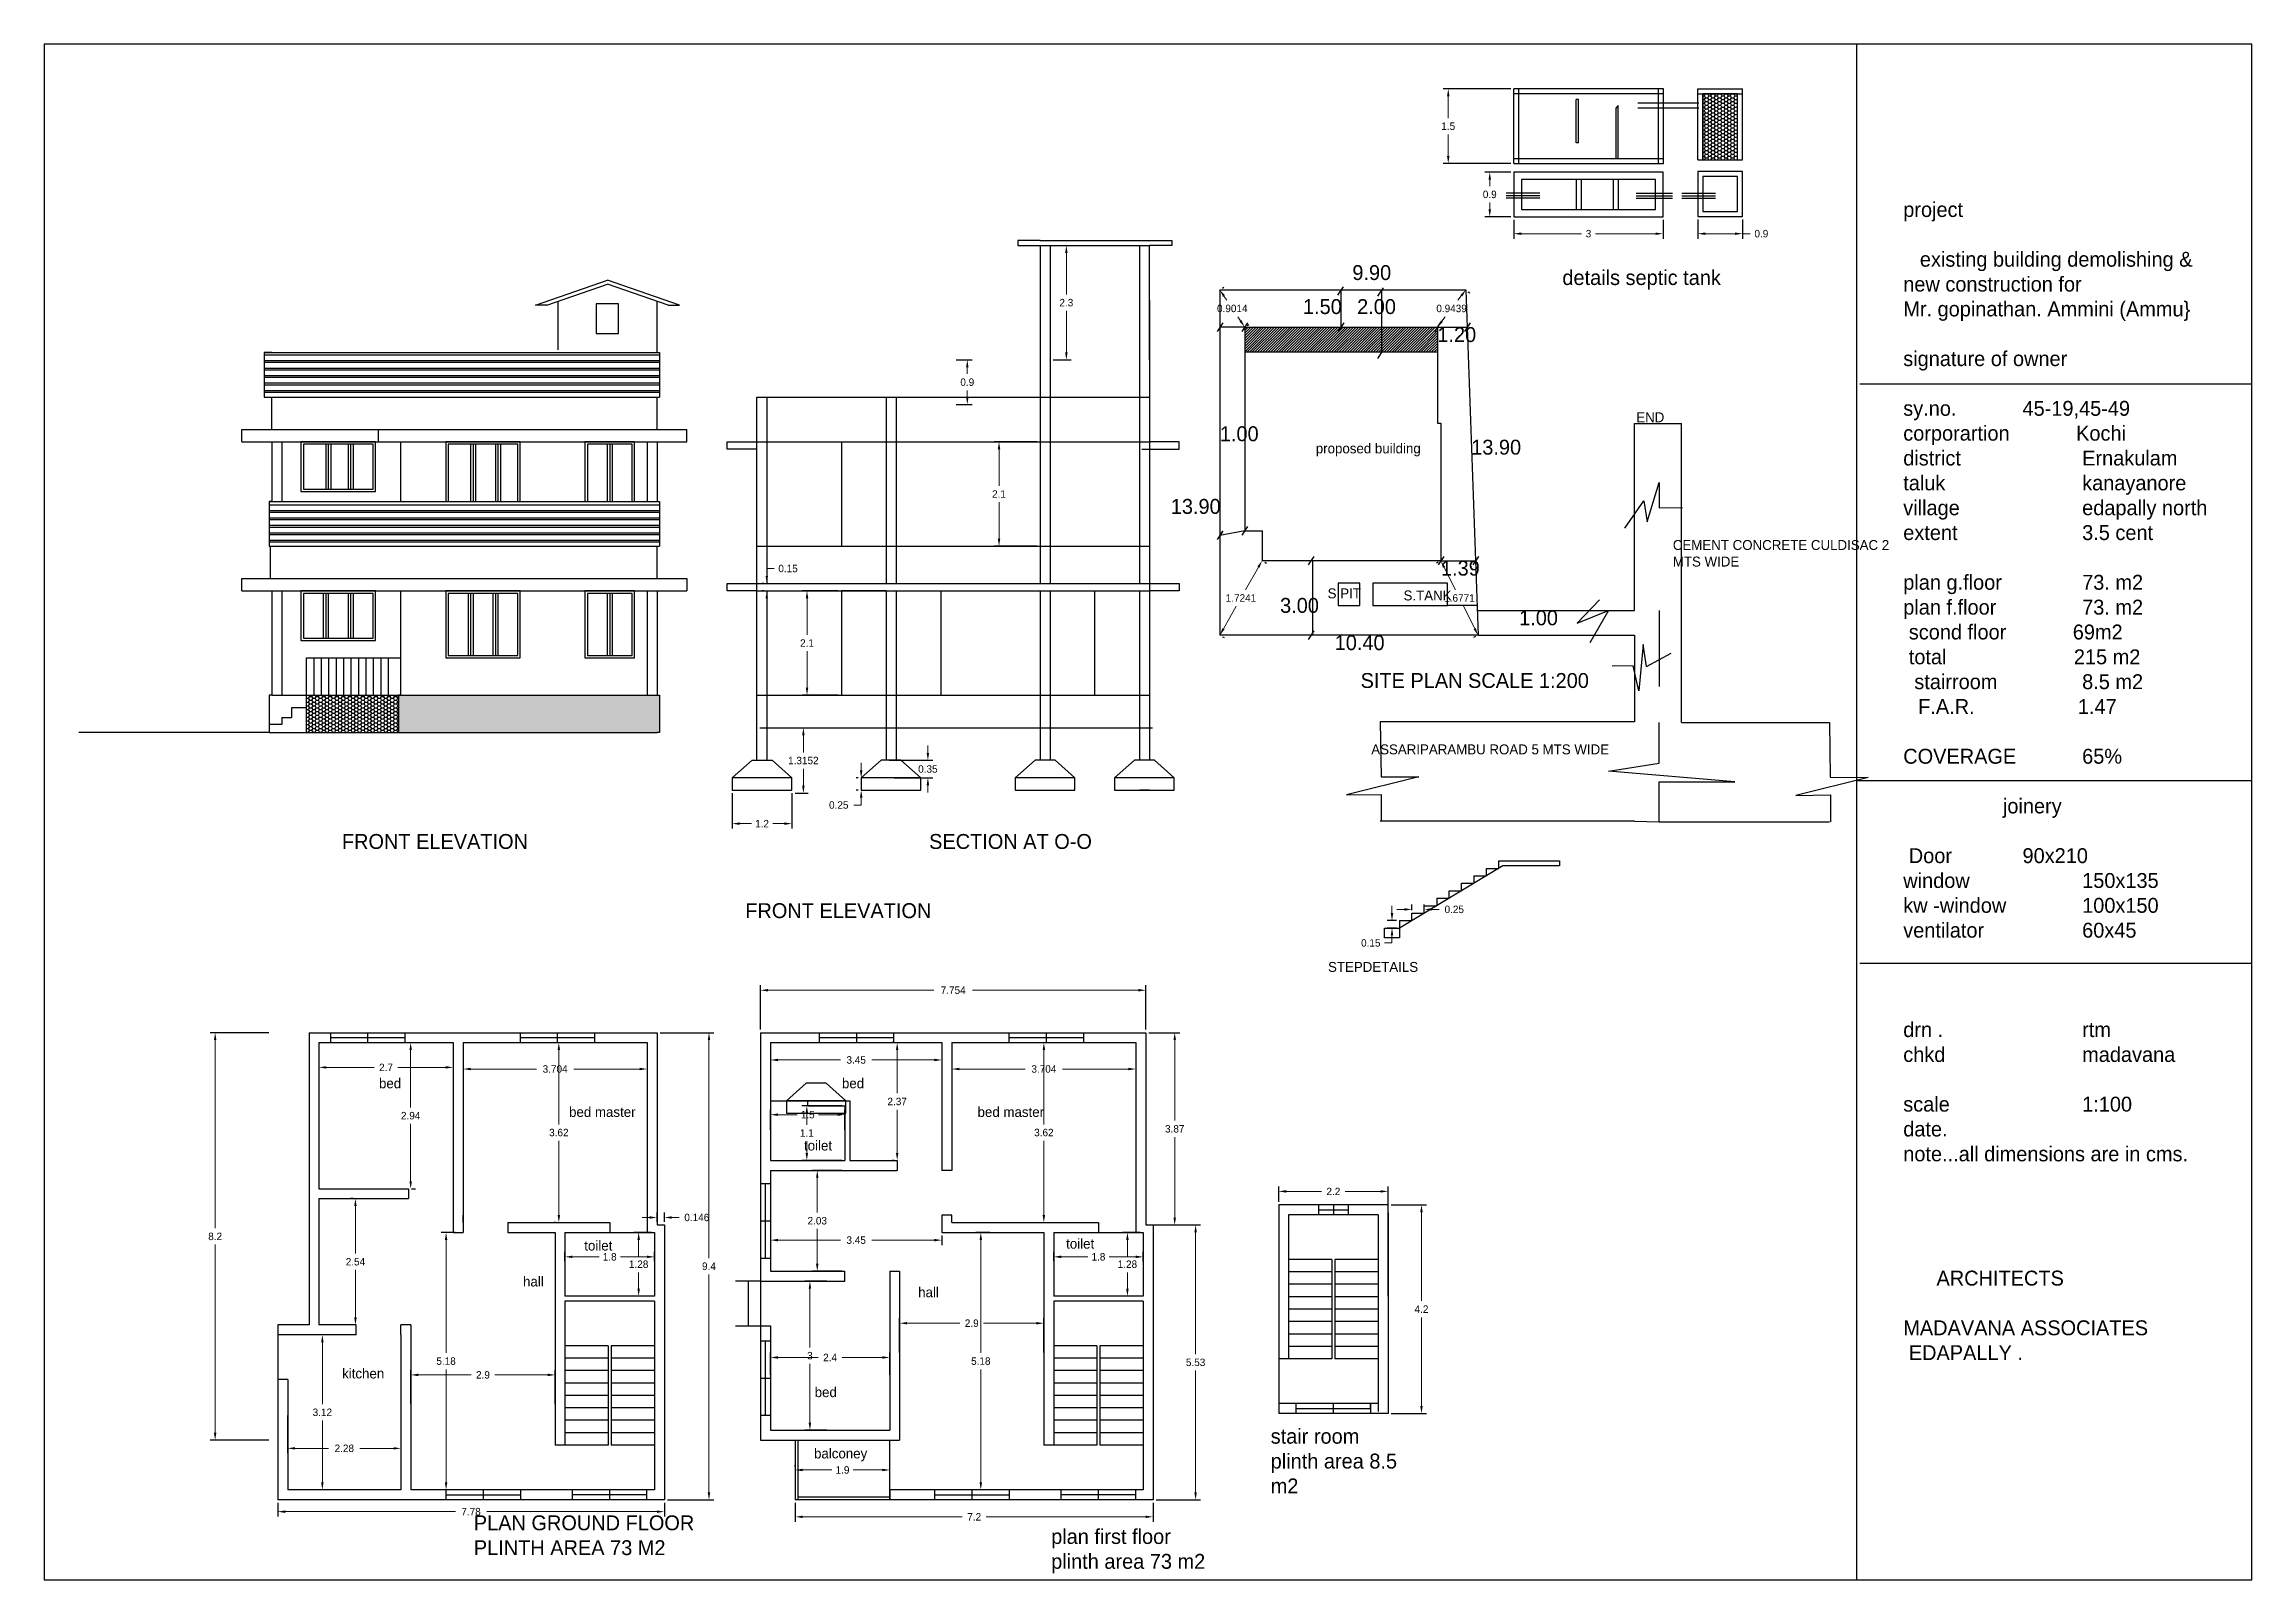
# Model space of a CAD drawing. Header units: inches. Extents: x -100 to 1476, y -184 to 112.
# Drawn here: x 60.94 to 105.36, y 81.41 to 112.32 of the extents above; entities that cross this region are included whole.
import ezdxf

# ---------------------------------------------------------------- set-up
doc = ezdxf.new("R2010")
doc.units = ezdxf.units.IN
doc.header["$MEASUREMENT"] = 0
doc.header["$PDMODE"] = 66
doc.dimstyles.get("Standard").update_dxf_attribs({"dimtxt": 0.15, "dimasz": 0.15, "dimexe": 0.1, "dimexo": 0.0625, "dimgap": 0.09, "dimtad": 0, "dimtih": 1, "dimtoh": 1, "dimdec": 4, "dimdsep": 46, "dimtxsty": 'Standard', "dimcen": 0.09, "dimadec": 0, "dimazin": 0, "dimtfac": 1, "dimtdec": 4, "dimtofl": 0, "dimtmove": 0, "dimatfit": 3, "dimfxl": 0, "dimtolj": 1, "dimtzin": 0, "dimlwd": 15, "dimarcsym": 0})
pattern_1 = [(0, (0, 86.160112), (0.065625, 0.037888611), [0.04375, -0.0875]), (120, (0, 86.160112), (-0.065625, 0.037888611), [0.04375, -0.0875]), (60, (0, 86.160112), (1e-10, 0.075777223), [-0.0875, 0.04375])]

msp = doc.modelspace()

# ---------------------------------------------------------------- texts
at = {"insert": (98.3469, 109.1414), "char_height": 0.3, "width": 6.834277, "attachment_point": 1}
msp.add_mtext('{\\fUtsaah|b0|i0|c0|p34;project\\P\\P   existing building demolishing &\\Pnew construction for \\PMr. gopinathan. Ammini (Ammu\\}\\P\\Psignature of owner\\P\\Psy.no. ^I^I45-19,45-49\\Pcorporartion            Kochi\\Pdistrict^I^I^IErnakulam\\Ptaluk^I^I^Ikanayanore\\Pvillage ^I^Iedapally north\\Pextent^I^I^I3.5 cent\\P\\Pplan g.floor^I^I73. m2\\Pplan f.floor^I^I73. m2\\P scond floor            69m2\\P total                       215 m2\\P  stairroom^I^I8.5 m2\\P\\pi-0.9,l1.2,t2.4;F.A.R.^I          1.47\\P\\pi0,l0,tz;\\PCOVERAGE  ^I65% \\P    \\P                  joinery\\P\\P Door^I^I90x210\\Pwindow^I^I150x135\\Pkw -window^I^I100x150\\Pventilator^I^I60x45\\P\\P\\P\\Pdrn .^I^I^Irtm\\Pchkd^I^I^Imadavana\\P\\Pscale^I^I^I1:100\\Pdate.\\Pnote...all dimensions are in cms.\\P\\P\\P\\P\\P      ARCHITECTS\\P\\PMADAVANA ASSOCIATES\\P EDAPALLY .\\P\\P\\P\\P\\P\\P\\P\\P\\P\\P\\P\\P\\P\\P\\P\\P\\P\\P        \\P^I}', dxfattribs=at)
at = {"color": 0, "attachment_point": 1}
for s, insert, char_height, width in [('{\\fUtsaah|b0|i0|c0|p34;9.90}', (87.26149, 107.8725), 0.3, 1.0465845), ('{\\fUtsaah|b0|i0|c0|p34;details septic tank}', (91.4879, 107.77259), 0.3, 3.812648), ('{\\fUtsaah|b0|i0|c0|p34;1.50}', (86.26777, 107.18826), 0.3, 1.0465845), ('{\\fUtsaah|b0|i0|c0|p34;2.00}', (87.35718, 107.18826), 0.3, 1.0465845), ('{\\fUtsaah|b0|i0|c0|p34;1.20}', (88.97185, 106.62497), 0.3, 1.0465845), ('{\\fUtsaah|b0|i0|c0|p34;END}', (92.97417, 104.91012), 0.2, 1.0569261), ('{\\fUtsaah|b0|i0|c0|p34;1.00}', (84.59487, 104.62895), 0.3, 1.0465845), ('{\\fUtsaah|b0|i0|c0|p34;proposed building}', (86.52572, 104.28417), 0.2, 2.5037816), ('{\\fUtsaah|b0|i0|c0|p34;13.90}', (89.65335, 104.35919), 0.3, 1.0465845), ('{\\fUtsaah|b0|i0|c0|p34;13.90}', (83.60792, 103.16723), 0.3, 1.0465845), ('CEMENT CONCRETE CULDISAC 2 MTS WIDE', (93.71017, 102.34069), 0.2, 4.522745), ('{\\fUtsaah|b0|i0|c0|p34;1.39}', (89.04487, 101.92497), 0.3, 1.0465845), ('{\\fVani|b0|i0|c0|p34;S.PIT}', (86.76405, 101.3671), 0.2, 0.5435618), ('{\\fUtsaah|b0|i0|c0|p34;S.TANK }', (88.29146, 101.32469), 0.2, 0.2957922), ('{\\fUtsaah|b0|i0|c0|p34;3.00}', (85.80722, 101.17497), 0.3, 1.0465845), ('{\\fUtsaah|b0|i0|c0|p34;1.00}', (90.61718, 100.92497), 0.3, 1.0465845), ('{\\fUtsaah|b0|i0|c0|p34;10.40}', (86.90569, 100.42497), 0.3, 1.0465845), ('{\\fUtsaah|b0|i0|c0|p34;SITE PLAN SCALE 1:200}', (87.4271, 99.66342), 0.3, 7.0919985), ('ASSARIPARAMBU ROAD 5 MTS WIDE', (87.64176, 98.22746), 0.2, 4.522745), ('{\\fUtsaah|b0|i0|c0|p34;FRONT ELEVATION}', (66.92821, 96.42403), 0.3, 7.0919985), ('{\\fUtsaah|b0|i0|c0|p34;SECTION AT O-O}', (78.74436, 96.42403), 0.3, 7.0919985), ('{\\fUtsaah|b0|i0|c0|p34;FRONT ELEVATION}', (75.04506, 95.03213), 0.3, 7.0919985), ('STEPDETAILS', (86.77175, 93.84922), 0.2, 5.160022), ('STEPDETAILS', (86.77175, 93.84922), 0.2, 5.160022), ('{\\fUtsaah|b0|i0|c0|p34;bed}', (67.67447, 91.50713), 0.2, 0.8733835), ('{\\fUtsaah|b0|i0|c0|p34;bed}', (76.99052, 91.50713), 0.2, 0.8733835), ('{\\fUtsaah|b0|i0|c0|p34;bed master}', (71.49973, 90.93028), 0.2, 1.5247614), ('{\\fUtsaah|b0|i0|c0|p34;bed master}', (79.71984, 90.93028), 0.2, 1.5247614), ('{\\fUtsaah|b0|i0|c0|p34;toilet}', (76.22662, 90.25545), 0.2, 3.7182076), ('{\\fUtsaah|b0|i0|c0|p34;toilet}', (71.80549, 88.24145), 0.2, 3.7182076), ('{\\fUtsaah|b0|i0|c0|p34;toilet}', (81.5018, 88.28016), 0.2, 3.7182076), ('{\\fUtsaah|b0|i0|c0|p34;hall}', (70.57374, 87.51889), 0.2, 3.7182076), ('{\\fUtsaah|b0|i0|c0|p34;hall}', (78.52432, 87.30293), 0.2, 3.7182076), ('{\\fUtsaah|b0|i0|c0|p34;kitchen}', (66.9329, 85.66822), 0.2, 5.5554809), ('{\\fUtsaah|b0|i0|c0|p34;bed}', (76.44208, 85.29186), 0.2, 0.8733835), ('{\\fVani|b0|i0|c0|p34;stair room\\Pplinth area 8.5 m2}', (85.61829, 84.45488), 0.3, 2.6887623), ('{\\fUtsaah|b0|i0|c0|p34;balconey}', (76.42899, 84.05873), 0.2, 3.7182076), ('{\\fUtsaah|b0|i0|c0|p34;PLAN GROUND FLOOR\\PPLINTH AREA 73 M2}', (69.58303, 82.71227), 0.3, 7.0919985), ('{\\fUtsaah|b0|i0|c0|p34;plan first floor \\Pplinth area 73 m2}', (81.20075, 82.43699), 0.3, 7.0919985)]:
    msp.add_mtext(s, dxfattribs=dict(at, insert=insert, char_height=char_height, width=width))

# ---------------------------------------------------------------- blocks, each defined once
blk = doc.blocks.new('*D35')
at = {"color": 0, "lineweight": -2, "transparency": 16777216}
for p, q in [((69.367, 92.163), (69.367, 91.595)), ((73.071, 92.163), (73.071, 91.595))]:
    blk.add_line(p, q, dxfattribs=at)
at = {"color": 0, "lineweight": 15, "transparency": 16777216}
for p, q in [((69.517, 91.695), (70.842, 91.695)), ((72.921, 91.695), (71.597, 91.695))]:
    blk.add_line(p, q, dxfattribs=at)
at = {"color": 0, "transparency": 16777216}
for points in [[(69.517, 91.72), (69.517, 91.67), (69.367, 91.695)], [(72.921, 91.72), (72.921, 91.67), (73.071, 91.695)]]:
    blk.add_solid(points, dxfattribs=at)
at = {"layer": 'Defpoints', "color": 0, "transparency": 16777216}
for p in [(69.367, 92.226), (73.071, 92.226), (69.367, 91.695)]:
    blk.add_point(p, dxfattribs=at)
at = {"color": 0, "transparency": 16777216, "insert": (71.219, 91.695), "char_height": 0.15, "attachment_point": 5}
blk.add_mtext('\\A1;3.704', dxfattribs=at)
blk = doc.blocks.new('*D36')
at = {"color": 0, "lineweight": -2, "transparency": 16777216}
for p, q in [((69.205, 88.406), (68.925, 88.406)), ((69.205, 83.226), (68.925, 83.226))]:
    blk.add_line(p, q, dxfattribs=at)
at = {"color": 0, "lineweight": 15, "transparency": 16777216}
for p, q in [((69.025, 88.256), (69.025, 85.981)), ((69.025, 83.376), (69.025, 85.651))]:
    blk.add_line(p, q, dxfattribs=at)
at = {"color": 0, "transparency": 16777216}
for points in [[(69, 88.256), (69.05, 88.256), (69.025, 88.406)], [(69, 83.376), (69.05, 83.376), (69.025, 83.226)]]:
    blk.add_solid(points, dxfattribs=at)
at = {"layer": 'Defpoints', "color": 0, "transparency": 16777216}
for p in [(69.267, 88.406), (69.025, 83.226), (69.267, 83.226)]:
    blk.add_point(p, dxfattribs=at)
at = {"color": 0, "transparency": 16777216, "insert": (69.025, 85.816), "char_height": 0.15, "attachment_point": 5}
blk.add_mtext('\\A1;5.18', dxfattribs=at)
blk = doc.blocks.new('*D37')
at = {"color": 0, "lineweight": -2, "transparency": 16777216}
for p, q in [((68.317, 84.948), (68.317, 85.639)), ((71.217, 84.948), (71.217, 85.639))]:
    blk.add_line(p, q, dxfattribs=at)
at = {"color": 0, "lineweight": 15, "transparency": 16777216}
for p, q in [((68.467, 85.539), (69.527, 85.539)), ((71.067, 85.539), (70.007, 85.539))]:
    blk.add_line(p, q, dxfattribs=at)
at = {"color": 0, "transparency": 16777216}
for points in [[(68.467, 85.564), (68.467, 85.514), (68.317, 85.539)], [(71.067, 85.564), (71.067, 85.514), (71.217, 85.539)]]:
    blk.add_solid(points, dxfattribs=at)
at = {"layer": 'Defpoints', "color": 0, "transparency": 16777216}
for p in [(71.217, 85.539), (68.317, 84.886), (71.217, 84.886)]:
    blk.add_point(p, dxfattribs=at)
at = {"color": 0, "transparency": 16777216, "insert": (69.767, 85.539), "char_height": 0.15, "attachment_point": 5}
blk.add_mtext('\\A1;2.9', dxfattribs=at)
blk = doc.blocks.new('*D38')
at = {"color": 0, "lineweight": -2, "transparency": 16777216}
for p, q in [((71.28, 92.226), (71.394, 92.226)), ((71.232, 88.606), (71.194, 88.606))]:
    blk.add_line(p, q, dxfattribs=at)
at = {"color": 0, "lineweight": 15, "transparency": 16777216}
for p, q in [((71.294, 92.076), (71.294, 90.581)), ((71.294, 88.756), (71.294, 90.251))]:
    blk.add_line(p, q, dxfattribs=at)
at = {"color": 0, "transparency": 16777216}
for points in [[(71.269, 92.076), (71.319, 92.076), (71.294, 92.226)], [(71.269, 88.756), (71.319, 88.756), (71.294, 88.606)]]:
    blk.add_solid(points, dxfattribs=at)
at = {"layer": 'Defpoints', "color": 0, "transparency": 16777216}
for p in [(71.217, 92.226), (71.294, 88.606), (71.294, 88.606)]:
    blk.add_point(p, dxfattribs=at)
at = {"color": 0, "transparency": 16777216, "insert": (71.294, 90.416), "char_height": 0.15, "attachment_point": 5}
blk.add_mtext('\\A1;3.62', dxfattribs=at)
blk = doc.blocks.new('*D39')
at = {"color": 0, "lineweight": -2, "transparency": 16777216}
for p, q in [((71.417, 87.828), (71.417, 88.015)), ((73.217, 87.828), (73.217, 88.015))]:
    blk.add_line(p, q, dxfattribs=at)
at = {"color": 0, "lineweight": 15, "transparency": 16777216}
for p, q in [((71.567, 87.915), (72.102, 87.915)), ((73.067, 87.915), (72.532, 87.915))]:
    blk.add_line(p, q, dxfattribs=at)
at = {"color": 0, "transparency": 16777216}
for points in [[(71.567, 87.94), (71.567, 87.89), (71.417, 87.915)], [(73.067, 87.94), (73.067, 87.89), (73.217, 87.915)]]:
    blk.add_solid(points, dxfattribs=at)
at = {"layer": 'Defpoints', "color": 0, "transparency": 16777216}
for p in [(71.417, 87.766), (73.217, 87.915), (73.217, 87.766)]:
    blk.add_point(p, dxfattribs=at)
at = {"color": 0, "transparency": 16777216, "insert": (72.317, 87.915), "char_height": 0.15, "attachment_point": 5}
blk.add_mtext('\\A1;1.8', dxfattribs=at)
blk = doc.blocks.new('*D40')
at = {"color": 0, "lineweight": -2, "transparency": 16777216}
for p, q in [((73.155, 88.406), (72.8, 88.406)), ((73.155, 87.126), (72.8, 87.126))]:
    blk.add_line(p, q, dxfattribs=at)
at = {"color": 0, "lineweight": 15, "transparency": 16777216}
for p, q in [((72.9, 88.256), (72.9, 87.931)), ((72.9, 87.276), (72.9, 87.601))]:
    blk.add_line(p, q, dxfattribs=at)
at = {"color": 0, "transparency": 16777216}
for points in [[(72.875, 88.256), (72.925, 88.256), (72.9, 88.406)], [(72.875, 87.276), (72.925, 87.276), (72.9, 87.126)]]:
    blk.add_solid(points, dxfattribs=at)
at = {"layer": 'Defpoints', "color": 0, "transparency": 16777216}
for p in [(73.217, 88.406), (72.9, 87.126), (73.217, 87.126)]:
    blk.add_point(p, dxfattribs=at)
at = {"color": 0, "transparency": 16777216, "insert": (72.9, 87.766), "char_height": 0.15, "attachment_point": 5}
blk.add_mtext('\\A1;1.28', dxfattribs=at)
blk = doc.blocks.new('*D51')
at = {"color": 0, "lineweight": -2, "transparency": 16777216}
for p, q in [((75.552, 92.163), (75.552, 91.777)), ((79.002, 92.163), (79.002, 91.777))]:
    blk.add_line(p, q, dxfattribs=at)
at = {"color": 0, "lineweight": 15, "transparency": 16777216}
for p, q in [((75.702, 91.877), (76.962, 91.877)), ((78.852, 91.877), (77.592, 91.877))]:
    blk.add_line(p, q, dxfattribs=at)
at = {"color": 0, "transparency": 16777216}
for points in [[(75.702, 91.902), (75.702, 91.852), (75.552, 91.877)], [(78.852, 91.902), (78.852, 91.852), (79.002, 91.877)]]:
    blk.add_solid(points, dxfattribs=at)
at = {"layer": 'Defpoints', "color": 0, "transparency": 16777216}
for p in [(75.552, 92.226), (79.002, 92.226), (75.552, 91.877)]:
    blk.add_point(p, dxfattribs=at)
at = {"color": 0, "transparency": 16777216, "insert": (77.277, 91.877), "char_height": 0.15, "attachment_point": 5}
blk.add_mtext('\\A1;3.45', dxfattribs=at)
blk = doc.blocks.new('*D52')
at = {"color": 0, "lineweight": -2, "transparency": 16777216}
for p, q in [((76.689, 87.426), (76.246, 87.426)), ((76.689, 84.426), (76.246, 84.426))]:
    blk.add_line(p, q, dxfattribs=at)
at = {"color": 0, "lineweight": 15, "transparency": 16777216}
for p, q in [((76.346, 87.276), (76.346, 86.091)), ((76.346, 84.576), (76.346, 85.761))]:
    blk.add_line(p, q, dxfattribs=at)
at = {"color": 0, "transparency": 16777216}
for points in [[(76.321, 87.276), (76.371, 87.276), (76.346, 87.426)], [(76.321, 84.576), (76.371, 84.576), (76.346, 84.426)]]:
    blk.add_solid(points, dxfattribs=at)
at = {"layer": 'Defpoints', "color": 0, "transparency": 16777216}
for p in [(76.346, 87.426), (76.752, 87.426), (76.752, 84.426)]:
    blk.add_point(p, dxfattribs=at)
at = {"color": 0, "transparency": 16777216, "insert": (76.346, 85.926), "char_height": 0.15, "attachment_point": 5}
blk.add_mtext('\\A1;3', dxfattribs=at)
blk = doc.blocks.new('*D53')
at = {"color": 0, "lineweight": -2, "transparency": 16777216}
for p, q in [((75.552, 85.538), (75.552, 85.99)), ((77.952, 85.538), (77.952, 85.99))]:
    blk.add_line(p, q, dxfattribs=at)
at = {"color": 0, "lineweight": 15, "transparency": 16777216}
for p, q in [((75.702, 85.89), (76.512, 85.89)), ((77.802, 85.89), (76.992, 85.89))]:
    blk.add_line(p, q, dxfattribs=at)
at = {"color": 0, "transparency": 16777216}
for points in [[(75.702, 85.915), (75.702, 85.865), (75.552, 85.89)], [(77.802, 85.915), (77.802, 85.865), (77.952, 85.89)]]:
    blk.add_solid(points, dxfattribs=at)
at = {"layer": 'Defpoints', "color": 0, "transparency": 16777216}
for p in [(77.952, 85.89), (75.552, 85.476), (77.952, 85.476)]:
    blk.add_point(p, dxfattribs=at)
at = {"color": 0, "transparency": 16777216, "insert": (76.752, 85.89), "char_height": 0.15, "attachment_point": 5}
blk.add_mtext('\\A1;2.4', dxfattribs=at)
blk = doc.blocks.new('*D54')
at = {"color": 0, "lineweight": -2, "transparency": 16777216}
for p, q in [((78.039, 92.226), (78.002, 92.226)), ((78.039, 89.856), (78.002, 89.856))]:
    blk.add_line(p, q, dxfattribs=at)
at = {"color": 0, "lineweight": 15, "transparency": 16777216}
for p, q in [((78.102, 92.076), (78.102, 91.206)), ((78.102, 90.006), (78.102, 90.876))]:
    blk.add_line(p, q, dxfattribs=at)
at = {"color": 0, "transparency": 16777216}
for points in [[(78.077, 92.076), (78.127, 92.076), (78.102, 92.226)], [(78.077, 90.006), (78.127, 90.006), (78.102, 89.856)]]:
    blk.add_solid(points, dxfattribs=at)
at = {"layer": 'Defpoints', "color": 0, "transparency": 16777216}
for p in [(78.102, 92.226), (78.102, 92.226), (78.102, 89.856)]:
    blk.add_point(p, dxfattribs=at)
at = {"color": 0, "transparency": 16777216, "insert": (78.102, 91.041), "char_height": 0.15, "attachment_point": 5}
blk.add_mtext('\\A1;2.37', dxfattribs=at)
blk = doc.blocks.new('*D41')
at = {"color": 0, "lineweight": -2, "transparency": 16777216}
for p, q in [((79.202, 92.163), (79.202, 91.595)), ((82.906, 92.163), (82.906, 91.595))]:
    blk.add_line(p, q, dxfattribs=at)
at = {"color": 0, "lineweight": 15, "transparency": 16777216}
for p, q in [((79.352, 91.695), (80.676, 91.695)), ((82.756, 91.695), (81.431, 91.695))]:
    blk.add_line(p, q, dxfattribs=at)
at = {"color": 0, "transparency": 16777216}
for points in [[(79.352, 91.72), (79.352, 91.67), (79.202, 91.695)], [(82.756, 91.72), (82.756, 91.67), (82.906, 91.695)]]:
    blk.add_solid(points, dxfattribs=at)
at = {"layer": 'Defpoints', "color": 0, "transparency": 16777216}
for p in [(79.202, 92.226), (82.906, 92.226), (79.202, 91.695)]:
    blk.add_point(p, dxfattribs=at)
at = {"color": 0, "transparency": 16777216, "insert": (81.054, 91.695), "char_height": 0.15, "attachment_point": 5}
blk.add_mtext('\\A1;3.704', dxfattribs=at)
blk = doc.blocks.new('*D42')
at = {"color": 0, "lineweight": -2, "transparency": 16777216}
for p, q in [((79.964, 88.406), (79.685, 88.406)), ((79.964, 83.226), (79.685, 83.226))]:
    blk.add_line(p, q, dxfattribs=at)
at = {"color": 0, "lineweight": 15, "transparency": 16777216}
for p, q in [((79.785, 88.256), (79.785, 85.981)), ((79.785, 83.376), (79.785, 85.651))]:
    blk.add_line(p, q, dxfattribs=at)
at = {"color": 0, "transparency": 16777216}
for points in [[(79.76, 88.256), (79.81, 88.256), (79.785, 88.406)], [(79.76, 83.376), (79.81, 83.376), (79.785, 83.226)]]:
    blk.add_solid(points, dxfattribs=at)
at = {"layer": 'Defpoints', "color": 0, "transparency": 16777216}
for p in [(80.027, 88.406), (79.785, 83.226), (80.027, 83.226)]:
    blk.add_point(p, dxfattribs=at)
at = {"color": 0, "transparency": 16777216, "insert": (79.785, 85.816), "char_height": 0.15, "attachment_point": 5}
blk.add_mtext('\\A1;5.18', dxfattribs=at)
blk = doc.blocks.new('*D43')
at = {"color": 0, "lineweight": -2, "transparency": 16777216}
for p, q in [((78.152, 85.988), (78.152, 86.679)), ((81.052, 85.988), (81.052, 86.679))]:
    blk.add_line(p, q, dxfattribs=at)
at = {"color": 0, "lineweight": 15, "transparency": 16777216}
for p, q in [((78.302, 86.579), (79.362, 86.579)), ((80.902, 86.579), (79.842, 86.579))]:
    blk.add_line(p, q, dxfattribs=at)
at = {"color": 0, "transparency": 16777216}
for points in [[(78.302, 86.604), (78.302, 86.554), (78.152, 86.579)], [(80.902, 86.604), (80.902, 86.554), (81.052, 86.579)]]:
    blk.add_solid(points, dxfattribs=at)
at = {"layer": 'Defpoints', "color": 0, "transparency": 16777216}
for p in [(81.052, 86.579), (78.152, 85.926), (81.052, 85.926)]:
    blk.add_point(p, dxfattribs=at)
at = {"color": 0, "transparency": 16777216, "insert": (79.602, 86.579), "char_height": 0.15, "attachment_point": 5}
blk.add_mtext('\\A1;2.9', dxfattribs=at)
blk = doc.blocks.new('*D44')
at = {"color": 0, "lineweight": -2, "transparency": 16777216}
for p, q in [((76.989, 89.656), (76.394, 89.656)), ((76.989, 87.626), (76.394, 87.626))]:
    blk.add_line(p, q, dxfattribs=at)
at = {"color": 0, "lineweight": 15, "transparency": 16777216}
for p, q in [((76.494, 89.506), (76.494, 88.806)), ((76.494, 87.776), (76.494, 88.476))]:
    blk.add_line(p, q, dxfattribs=at)
at = {"color": 0, "transparency": 16777216}
for points in [[(76.469, 89.506), (76.519, 89.506), (76.494, 89.656)], [(76.469, 87.776), (76.519, 87.776), (76.494, 87.626)]]:
    blk.add_solid(points, dxfattribs=at)
at = {"layer": 'Defpoints', "color": 0, "transparency": 16777216}
for p in [(76.494, 89.656), (77.052, 89.656), (77.052, 87.626)]:
    blk.add_point(p, dxfattribs=at)
at = {"color": 0, "transparency": 16777216, "insert": (76.494, 88.641), "char_height": 0.15, "attachment_point": 5}
blk.add_mtext('\\A1;2.03', dxfattribs=at)
blk = doc.blocks.new('*D45')
at = {"color": 0, "lineweight": -2, "transparency": 16777216}
for p, q in [((75.552, 88.343), (75.552, 88.151)), ((79.002, 88.343), (79.002, 88.151))]:
    blk.add_line(p, q, dxfattribs=at)
at = {"color": 0, "lineweight": 15, "transparency": 16777216}
for p, q in [((75.702, 88.251), (76.962, 88.251)), ((78.852, 88.251), (77.592, 88.251))]:
    blk.add_line(p, q, dxfattribs=at)
at = {"color": 0, "transparency": 16777216}
for points in [[(75.702, 88.276), (75.702, 88.226), (75.552, 88.251)], [(78.852, 88.276), (78.852, 88.226), (79.002, 88.251)]]:
    blk.add_solid(points, dxfattribs=at)
at = {"layer": 'Defpoints', "color": 0, "transparency": 16777216}
for p in [(75.552, 88.406), (79.002, 88.406), (75.552, 88.251)]:
    blk.add_point(p, dxfattribs=at)
at = {"color": 0, "transparency": 16777216, "insert": (77.277, 88.251), "char_height": 0.15, "attachment_point": 5}
blk.add_mtext('\\A1;3.45', dxfattribs=at)
blk = doc.blocks.new('*D46')
at = {"color": 0, "lineweight": -2, "transparency": 16777216}
for p, q in [((76.052, 83.688), (76.052, 83.726)), ((77.952, 83.688), (77.952, 83.726))]:
    blk.add_line(p, q, dxfattribs=at)
at = {"color": 0, "lineweight": 15, "transparency": 16777216}
for p, q in [((76.202, 83.626), (76.787, 83.626)), ((77.802, 83.626), (77.217, 83.626))]:
    blk.add_line(p, q, dxfattribs=at)
at = {"color": 0, "transparency": 16777216}
for points in [[(76.202, 83.651), (76.202, 83.601), (76.052, 83.626)], [(77.802, 83.651), (77.802, 83.601), (77.952, 83.626)]]:
    blk.add_solid(points, dxfattribs=at)
at = {"layer": 'Defpoints', "color": 0, "transparency": 16777216}
for p in [(76.052, 83.626), (77.952, 83.626), (77.952, 83.626)]:
    blk.add_point(p, dxfattribs=at)
at = {"color": 0, "transparency": 16777216, "insert": (77.002, 83.626), "char_height": 0.15, "attachment_point": 5}
blk.add_mtext('\\A1;1.9', dxfattribs=at)
blk = doc.blocks.new('*D47')
at = {"color": 0, "lineweight": -2, "transparency": 16777216}
for p, q in [((76.989, 90.956), (76.184, 90.956)), ((76.989, 89.856), (76.184, 89.856))]:
    blk.add_line(p, q, dxfattribs=at)
at = {"color": 0, "lineweight": 15, "transparency": 16777216}
for p, q in [((76.284, 90.806), (76.284, 90.571)), ((76.284, 90.006), (76.284, 90.241))]:
    blk.add_line(p, q, dxfattribs=at)
at = {"color": 0, "transparency": 16777216}
for points in [[(76.259, 90.806), (76.309, 90.806), (76.284, 90.956)], [(76.259, 90.006), (76.309, 90.006), (76.284, 89.856)]]:
    blk.add_solid(points, dxfattribs=at)
at = {"layer": 'Defpoints', "color": 0, "transparency": 16777216}
for p in [(76.284, 90.956), (77.052, 90.956), (77.052, 89.856)]:
    blk.add_point(p, dxfattribs=at)
at = {"color": 0, "transparency": 16777216, "insert": (76.284, 90.406), "char_height": 0.15, "attachment_point": 5}
blk.add_mtext('\\A1;1.1', dxfattribs=at)
blk = doc.blocks.new('*D48')
at = {"color": 0, "lineweight": -2, "transparency": 16777216}
for p, q in [((75.552, 90.468), (75.552, 90.876)), ((77.052, 90.468), (77.052, 90.876))]:
    blk.add_line(p, q, dxfattribs=at)
at = {"color": 0, "lineweight": 15, "transparency": 16777216}
for p, q in [((75.702, 90.776), (76.087, 90.776)), ((76.902, 90.776), (76.517, 90.776))]:
    blk.add_line(p, q, dxfattribs=at)
at = {"color": 0, "transparency": 16777216}
for points in [[(75.702, 90.801), (75.702, 90.751), (75.552, 90.776)], [(76.902, 90.801), (76.902, 90.751), (77.052, 90.776)]]:
    blk.add_solid(points, dxfattribs=at)
at = {"layer": 'Defpoints', "color": 0, "transparency": 16777216}
for p in [(75.552, 90.776), (75.552, 90.406), (77.052, 90.406)]:
    blk.add_point(p, dxfattribs=at)
at = {"color": 0, "transparency": 16777216, "insert": (76.302, 90.776), "char_height": 0.15, "attachment_point": 5}
blk.add_mtext('\\A1;1.5', dxfattribs=at)
blk = doc.blocks.new('*D49')
at = {"color": 0, "lineweight": -2, "transparency": 16777216}
for p, q in [((81.252, 87.828), (81.252, 88.015)), ((83.052, 87.828), (83.052, 88.015))]:
    blk.add_line(p, q, dxfattribs=at)
at = {"color": 0, "lineweight": 15, "transparency": 16777216}
for p, q in [((81.402, 87.915), (81.937, 87.915)), ((82.902, 87.915), (82.367, 87.915))]:
    blk.add_line(p, q, dxfattribs=at)
at = {"color": 0, "transparency": 16777216}
for points in [[(81.402, 87.94), (81.402, 87.89), (81.252, 87.915)], [(82.902, 87.94), (82.902, 87.89), (83.052, 87.915)]]:
    blk.add_solid(points, dxfattribs=at)
at = {"layer": 'Defpoints', "color": 0, "transparency": 16777216}
for p in [(81.252, 87.766), (83.052, 87.915), (83.052, 87.766)]:
    blk.add_point(p, dxfattribs=at)
at = {"color": 0, "transparency": 16777216, "insert": (82.152, 87.915), "char_height": 0.15, "attachment_point": 5}
blk.add_mtext('\\A1;1.8', dxfattribs=at)
blk = doc.blocks.new('*D50')
at = {"color": 0, "lineweight": -2, "transparency": 16777216}
for p, q in [((82.989, 88.406), (82.635, 88.406)), ((82.989, 87.126), (82.635, 87.126))]:
    blk.add_line(p, q, dxfattribs=at)
at = {"color": 0, "lineweight": 15, "transparency": 16777216}
for p, q in [((82.735, 88.256), (82.735, 87.931)), ((82.735, 87.276), (82.735, 87.601))]:
    blk.add_line(p, q, dxfattribs=at)
at = {"color": 0, "transparency": 16777216}
for points in [[(82.71, 88.256), (82.76, 88.256), (82.735, 88.406)], [(82.71, 87.276), (82.76, 87.276), (82.735, 87.126)]]:
    blk.add_solid(points, dxfattribs=at)
at = {"layer": 'Defpoints', "color": 0, "transparency": 16777216}
for p in [(83.052, 88.406), (82.735, 87.126), (83.052, 87.126)]:
    blk.add_point(p, dxfattribs=at)
at = {"color": 0, "transparency": 16777216, "insert": (82.735, 87.766), "char_height": 0.15, "attachment_point": 5}
blk.add_mtext('\\A1;1.28', dxfattribs=at)
blk = doc.blocks.new('*D55')
at = {"color": 0, "lineweight": -2, "transparency": 16777216}
for p, q in [((80.741, 92.226), (81.154, 92.226)), ((80.741, 88.606), (81.154, 88.606))]:
    blk.add_line(p, q, dxfattribs=at)
at = {"color": 0, "lineweight": 15, "transparency": 16777216}
for p, q in [((81.054, 92.076), (81.054, 90.581)), ((81.054, 88.756), (81.054, 90.251))]:
    blk.add_line(p, q, dxfattribs=at)
at = {"color": 0, "transparency": 16777216}
for points in [[(81.029, 92.076), (81.079, 92.076), (81.054, 92.226)], [(81.029, 88.756), (81.079, 88.756), (81.054, 88.606)]]:
    blk.add_solid(points, dxfattribs=at)
at = {"layer": 'Defpoints', "color": 0, "transparency": 16777216}
for p in [(80.679, 92.226), (81.054, 92.226), (80.679, 88.606)]:
    blk.add_point(p, dxfattribs=at)
at = {"color": 0, "transparency": 16777216, "insert": (81.054, 90.416), "char_height": 0.15, "attachment_point": 5}
blk.add_mtext('\\A1;3.62', dxfattribs=at)
blk = doc.blocks.new('*D75')
at = {"color": 0, "lineweight": -2, "transparency": 16777216}
for p, q in [((73.334, 92.426), (74.415, 92.426)), ((73.48, 83.026), (74.415, 83.026))]:
    blk.add_line(p, q, dxfattribs=at)
at = {"color": 0, "lineweight": 15, "transparency": 16777216}
for p, q in [((74.315, 92.276), (74.315, 87.891)), ((74.315, 83.176), (74.315, 87.561))]:
    blk.add_line(p, q, dxfattribs=at)
at = {"color": 0, "transparency": 16777216}
for points in [[(74.29, 92.276), (74.34, 92.276), (74.315, 92.426)], [(74.29, 83.176), (74.34, 83.176), (74.315, 83.026)]]:
    blk.add_solid(points, dxfattribs=at)
at = {"layer": 'Defpoints', "color": 0, "transparency": 16777216}
for p in [(73.271, 92.426), (73.417, 83.026), (74.315, 83.026)]:
    blk.add_point(p, dxfattribs=at)
at = {"color": 0, "transparency": 16777216, "insert": (74.315, 87.726), "char_height": 0.15, "attachment_point": 5}
blk.add_mtext('\\A1;9.4', dxfattribs=at)
blk = doc.blocks.new('*D76')
at = {"color": 0, "lineweight": 15, "transparency": 16777216}
for p, q in [((73.121, 88.707), (72.971, 88.707)), ((73.567, 88.707), (73.717, 88.707))]:
    blk.add_line(p, q, dxfattribs=at)
at = {"color": 0, "lineweight": -2, "transparency": 16777216}
for p, q in [((73.271, 88.618), (73.271, 88.807)), ((73.417, 88.618), (73.417, 88.807))]:
    blk.add_line(p, q, dxfattribs=at)
at = {"color": 0, "transparency": 16777216}
for points in [[(73.121, 88.732), (73.121, 88.682), (73.271, 88.707)], [(73.567, 88.732), (73.567, 88.682), (73.417, 88.707)]]:
    blk.add_solid(points, dxfattribs=at)
at = {"layer": 'Defpoints', "color": 0, "transparency": 16777216}
for p in [(73.271, 88.556), (73.417, 88.707), (73.417, 88.556)]:
    blk.add_point(p, dxfattribs=at)
at = {"color": 0, "transparency": 16777216, "insert": (74.07, 88.707), "char_height": 0.15, "attachment_point": 5}
blk.add_mtext('\\A1;0.146', dxfattribs=at)
blk = doc.blocks.new('*D77')
at = {"color": 0, "lineweight": -2, "transparency": 16777216}
for p, q in [((65.455, 92.426), (64.278, 92.426)), ((65.455, 84.226), (64.278, 84.226))]:
    blk.add_line(p, q, dxfattribs=at)
at = {"color": 0, "lineweight": 15, "transparency": 16777216}
for p, q in [((64.378, 92.276), (64.378, 88.491)), ((64.378, 84.376), (64.378, 88.161))]:
    blk.add_line(p, q, dxfattribs=at)
at = {"color": 0, "transparency": 16777216}
for points in [[(64.353, 92.276), (64.403, 92.276), (64.378, 92.426)], [(64.353, 84.376), (64.403, 84.376), (64.378, 84.226)]]:
    blk.add_solid(points, dxfattribs=at)
at = {"layer": 'Defpoints', "color": 0, "transparency": 16777216}
for p in [(65.517, 92.426), (64.378, 84.226), (65.517, 84.226)]:
    blk.add_point(p, dxfattribs=at)
at = {"color": 0, "transparency": 16777216, "insert": (64.378, 88.326), "char_height": 0.15, "attachment_point": 5}
blk.add_mtext('\\A1;8.2', dxfattribs=at)
blk = doc.blocks.new('*D78')
at = {"color": 0, "lineweight": -2, "transparency": 16777216}
for p, q in [((75.352, 92.488), (75.352, 93.38)), ((83.106, 92.488), (83.106, 93.38))]:
    blk.add_line(p, q, dxfattribs=at)
at = {"color": 0, "lineweight": 15, "transparency": 16777216}
for p, q in [((75.502, 93.28), (78.839, 93.28)), ((82.956, 93.28), (79.619, 93.28))]:
    blk.add_line(p, q, dxfattribs=at)
at = {"color": 0, "transparency": 16777216}
for points in [[(75.502, 93.305), (75.502, 93.255), (75.352, 93.28)], [(82.956, 93.305), (82.956, 93.255), (83.106, 93.28)]]:
    blk.add_solid(points, dxfattribs=at)
at = {"layer": 'Defpoints', "color": 0, "transparency": 16777216}
for p in [(83.106, 93.28), (75.352, 92.426), (83.106, 92.426)]:
    blk.add_point(p, dxfattribs=at)
at = {"color": 0, "transparency": 16777216, "insert": (79.229, 93.28), "char_height": 0.15, "attachment_point": 5}
blk.add_mtext('\\A1;7.754', dxfattribs=at)
blk = doc.blocks.new('*D79')
at = {"color": 0, "lineweight": -2, "transparency": 16777216}
for p, q in [((83.168, 92.426), (83.787, 92.426)), ((83.168, 88.556), (83.787, 88.556))]:
    blk.add_line(p, q, dxfattribs=at)
at = {"color": 0, "lineweight": 15, "transparency": 16777216}
for p, q in [((83.687, 92.276), (83.687, 90.656)), ((83.687, 88.706), (83.687, 90.326))]:
    blk.add_line(p, q, dxfattribs=at)
at = {"color": 0, "transparency": 16777216}
for points in [[(83.662, 92.276), (83.712, 92.276), (83.687, 92.426)], [(83.662, 88.706), (83.712, 88.706), (83.687, 88.556)]]:
    blk.add_solid(points, dxfattribs=at)
at = {"layer": 'Defpoints', "color": 0, "transparency": 16777216}
for p in [(83.106, 92.426), (83.106, 88.556), (83.687, 88.556)]:
    blk.add_point(p, dxfattribs=at)
at = {"color": 0, "transparency": 16777216, "insert": (83.687, 90.491), "char_height": 0.15, "attachment_point": 5}
blk.add_mtext('\\A1;3.87', dxfattribs=at)
blk = doc.blocks.new('*D80')
at = {"color": 0, "lineweight": -2, "transparency": 16777216}
for p, q in [((83.314, 88.556), (84.207, 88.556)), ((83.314, 83.026), (84.207, 83.026))]:
    blk.add_line(p, q, dxfattribs=at)
at = {"color": 0, "lineweight": 15, "transparency": 16777216}
for p, q in [((84.107, 88.406), (84.107, 85.956)), ((84.107, 83.176), (84.107, 85.626))]:
    blk.add_line(p, q, dxfattribs=at)
at = {"color": 0, "transparency": 16777216}
for points in [[(84.082, 88.406), (84.132, 88.406), (84.107, 88.556)], [(84.082, 83.176), (84.132, 83.176), (84.107, 83.026)]]:
    blk.add_solid(points, dxfattribs=at)
at = {"layer": 'Defpoints', "color": 0, "transparency": 16777216}
for p in [(83.252, 88.556), (83.252, 83.026), (84.107, 83.026)]:
    blk.add_point(p, dxfattribs=at)
at = {"color": 0, "transparency": 16777216, "insert": (84.107, 85.791), "char_height": 0.15, "attachment_point": 5}
blk.add_mtext('\\A1;5.53', dxfattribs=at)
blk = doc.blocks.new('*D81')
at = {"color": 0, "lineweight": -2, "transparency": 16777216}
for p, q in [((76.052, 82.963), (76.052, 82.583)), ((83.252, 82.963), (83.252, 82.583))]:
    blk.add_line(p, q, dxfattribs=at)
at = {"color": 0, "lineweight": 15, "transparency": 16777216}
for p, q in [((76.202, 82.683), (79.412, 82.683)), ((83.102, 82.683), (79.892, 82.683))]:
    blk.add_line(p, q, dxfattribs=at)
at = {"color": 0, "transparency": 16777216}
for points in [[(76.202, 82.708), (76.202, 82.658), (76.052, 82.683)], [(83.102, 82.708), (83.102, 82.658), (83.252, 82.683)]]:
    blk.add_solid(points, dxfattribs=at)
at = {"layer": 'Defpoints', "color": 0, "transparency": 16777216}
for p in [(76.052, 83.026), (83.252, 83.026), (83.252, 82.683)]:
    blk.add_point(p, dxfattribs=at)
at = {"color": 0, "transparency": 16777216, "insert": (79.652, 82.683), "char_height": 0.15, "attachment_point": 5}
blk.add_mtext('\\A1;7.2', dxfattribs=at)
blk = doc.blocks.new('*D82')
at = {"color": 0, "lineweight": -2, "transparency": 16777216}
for p, q in [((85.78, 89.025), (85.78, 89.332)), ((87.98, 87.125), (87.98, 89.332))]:
    blk.add_line(p, q, dxfattribs=at)
at = {"color": 0, "lineweight": 15, "transparency": 16777216}
for p, q in [((85.93, 89.232), (86.64, 89.232)), ((87.83, 89.232), (87.12, 89.232))]:
    blk.add_line(p, q, dxfattribs=at)
at = {"color": 0, "transparency": 16777216}
for points in [[(85.93, 89.257), (85.93, 89.207), (85.78, 89.232)], [(87.83, 89.257), (87.83, 89.207), (87.98, 89.232)]]:
    blk.add_solid(points, dxfattribs=at)
at = {"layer": 'Defpoints', "color": 0, "transparency": 16777216}
for p in [(85.78, 88.962), (87.98, 89.232), (87.98, 87.062)]:
    blk.add_point(p, dxfattribs=at)
at = {"color": 0, "transparency": 16777216, "insert": (86.88, 89.232), "char_height": 0.15, "attachment_point": 5}
blk.add_mtext('\\A1;2.2', dxfattribs=at)
blk = doc.blocks.new('*D83')
at = {"color": 0, "lineweight": -2, "transparency": 16777216}
for p, q in [((74.783, 97.245), (74.783, 96.533)), ((75.983, 97.245), (75.983, 96.533))]:
    blk.add_line(p, q, dxfattribs=at)
at = {"color": 0, "lineweight": 15, "transparency": 16777216}
for p, q in [((74.933, 96.633), (75.168, 96.633)), ((75.833, 96.633), (75.598, 96.633))]:
    blk.add_line(p, q, dxfattribs=at)
at = {"color": 0, "transparency": 16777216}
for points in [[(74.933, 96.658), (74.933, 96.608), (74.783, 96.633)], [(75.833, 96.658), (75.833, 96.608), (75.983, 96.633)]]:
    blk.add_solid(points, dxfattribs=at)
at = {"layer": 'Defpoints', "color": 0, "transparency": 16777216}
for p in [(74.783, 97.307), (75.983, 97.307), (75.983, 96.633)]:
    blk.add_point(p, dxfattribs=at)
at = {"color": 0, "transparency": 16777216, "insert": (75.383, 96.633), "char_height": 0.15, "attachment_point": 5}
blk.add_mtext('\\A1;1.2', dxfattribs=at)
blk = doc.blocks.new('*D84')
at = {"color": 0, "lineweight": -2, "transparency": 16777216}
for p, q in [((76.046, 98.56), (76.314, 98.56)), ((76.046, 97.245), (76.314, 97.245))]:
    blk.add_line(p, q, dxfattribs=at)
at = {"color": 0, "lineweight": 15, "transparency": 16777216}
for p, q in [((76.214, 98.41), (76.214, 98.067)), ((76.214, 97.395), (76.214, 97.737))]:
    blk.add_line(p, q, dxfattribs=at)
at = {"color": 0, "transparency": 16777216}
for points in [[(76.189, 98.41), (76.239, 98.41), (76.214, 98.56)], [(76.189, 97.395), (76.239, 97.395), (76.214, 97.245)]]:
    blk.add_solid(points, dxfattribs=at)
at = {"layer": 'Defpoints', "color": 0, "transparency": 16777216}
for p in [(75.983, 98.56), (76.214, 98.56), (75.983, 97.245)]:
    blk.add_point(p, dxfattribs=at)
at = {"color": 0, "transparency": 16777216, "insert": (76.214, 97.902), "char_height": 0.15, "attachment_point": 5}
blk.add_mtext('\\A1;1.3152', dxfattribs=at)
blk = doc.blocks.new('*D85')
at = {"color": 0, "lineweight": 15, "transparency": 16777216}
for p, q in [((77.378, 97.707), (77.378, 97.857)), ((77.378, 97.007), (77.228, 97.007)), ((77.378, 97.157), (77.378, 97.007))]:
    blk.add_line(p, q, dxfattribs=at)
at = {"color": 0, "lineweight": -2, "transparency": 16777216}
for p, q in [((77.316, 97.557), (77.278, 97.557)), ((77.316, 97.307), (77.278, 97.307))]:
    blk.add_line(p, q, dxfattribs=at)
at = {"color": 0, "transparency": 16777216}
for points in [[(77.353, 97.707), (77.403, 97.707), (77.378, 97.557)], [(77.353, 97.157), (77.403, 97.157), (77.378, 97.307)]]:
    blk.add_solid(points, dxfattribs=at)
at = {"layer": 'Defpoints', "color": 0, "transparency": 16777216}
for p in [(77.378, 97.557), (77.378, 97.307), (77.378, 97.307)]:
    blk.add_point(p, dxfattribs=at)
at = {"color": 0, "transparency": 16777216, "insert": (76.926, 97.007), "char_height": 0.15, "attachment_point": 5}
blk.add_mtext('\\A1;0.25', dxfattribs=at)
blk = doc.blocks.new('*D86')
at = {"color": 0, "lineweight": 15, "transparency": 16777216}
for p, q in [((78.72, 98.057), (78.72, 98.207)), ((78.72, 97.407), (78.72, 97.257))]:
    blk.add_line(p, q, dxfattribs=at)
at = {"color": 0, "lineweight": -2, "transparency": 16777216}
for p, q in [((77.941, 97.907), (78.82, 97.907)), ((78.041, 97.557), (78.82, 97.557))]:
    blk.add_line(p, q, dxfattribs=at)
at = {"color": 0, "transparency": 16777216}
for points in [[(78.695, 98.057), (78.745, 98.057), (78.72, 97.907)], [(78.695, 97.407), (78.745, 97.407), (78.72, 97.557)]]:
    blk.add_solid(points, dxfattribs=at)
at = {"layer": 'Defpoints', "color": 0, "transparency": 16777216}
for p in [(77.878, 97.907), (78.72, 97.907), (77.978, 97.557)]:
    blk.add_point(p, dxfattribs=at)
at = {"color": 0, "transparency": 16777216, "insert": (78.72, 97.732), "char_height": 0.15, "attachment_point": 5}
blk.add_mtext('\\A1;0.35', dxfattribs=at)
blk = doc.blocks.new('*D87')
at = {"color": 0, "lineweight": -2, "transparency": 16777216}
for p, q in [((76.916, 101.317), (76.188, 101.317)), ((76.916, 99.217), (76.188, 99.217))]:
    blk.add_line(p, q, dxfattribs=at)
at = {"color": 0, "lineweight": 15, "transparency": 16777216}
for p, q in [((76.288, 101.167), (76.288, 100.432)), ((76.288, 99.367), (76.288, 100.102))]:
    blk.add_line(p, q, dxfattribs=at)
at = {"color": 0, "transparency": 16777216}
for points in [[(76.263, 101.167), (76.313, 101.167), (76.288, 101.317)], [(76.263, 99.367), (76.313, 99.367), (76.288, 99.217)]]:
    blk.add_solid(points, dxfattribs=at)
at = {"layer": 'Defpoints', "color": 0, "transparency": 16777216}
for p in [(76.288, 101.317), (76.978, 101.317), (76.978, 99.217)]:
    blk.add_point(p, dxfattribs=at)
at = {"color": 0, "transparency": 16777216, "insert": (76.288, 100.267), "char_height": 0.15, "attachment_point": 5}
blk.add_mtext('\\A1;2.1', dxfattribs=at)
blk = doc.blocks.new('*D88')
at = {"color": 0, "lineweight": 15, "transparency": 16777216}
for p, q in [((75.478, 101.617), (75.478, 101.767)), ((75.478, 101.767), (75.628, 101.767)), ((75.478, 101.167), (75.478, 101.017))]:
    blk.add_line(p, q, dxfattribs=at)
at = {"color": 0, "lineweight": -2, "transparency": 16777216}
for p, q in [((75.416, 101.467), (75.378, 101.467)), ((75.416, 101.317), (75.378, 101.317))]:
    blk.add_line(p, q, dxfattribs=at)
at = {"color": 0, "transparency": 16777216}
for points in [[(75.453, 101.617), (75.503, 101.617), (75.478, 101.467)], [(75.453, 101.167), (75.503, 101.167), (75.478, 101.317)]]:
    blk.add_solid(points, dxfattribs=at)
at = {"layer": 'Defpoints', "color": 0, "transparency": 16777216}
for p in [(75.478, 101.467), (75.478, 101.467), (75.478, 101.317)]:
    blk.add_point(p, dxfattribs=at)
at = {"color": 0, "transparency": 16777216, "insert": (75.906, 101.767), "char_height": 0.15, "attachment_point": 5}
blk.add_mtext('\\A1;0.15', dxfattribs=at)
blk = doc.blocks.new('*D89')
at = {"color": 0, "lineweight": -2, "transparency": 16777216}
for p, q in [((80.916, 104.317), (80.051, 104.317)), ((80.916, 102.217), (80.051, 102.217))]:
    blk.add_line(p, q, dxfattribs=at)
at = {"color": 0, "lineweight": 15, "transparency": 16777216}
for p, q in [((80.151, 104.167), (80.151, 103.432)), ((80.151, 102.367), (80.151, 103.102))]:
    blk.add_line(p, q, dxfattribs=at)
at = {"color": 0, "transparency": 16777216}
for points in [[(80.126, 104.167), (80.176, 104.167), (80.151, 104.317)], [(80.126, 102.367), (80.176, 102.367), (80.151, 102.217)]]:
    blk.add_solid(points, dxfattribs=at)
at = {"layer": 'Defpoints', "color": 0, "transparency": 16777216}
for p in [(80.151, 104.317), (80.978, 104.317), (80.978, 102.217)]:
    blk.add_point(p, dxfattribs=at)
at = {"color": 0, "transparency": 16777216, "insert": (80.151, 103.267), "char_height": 0.15, "attachment_point": 5}
blk.add_mtext('\\A1;2.1', dxfattribs=at)
blk = doc.blocks.new('*D90')
at = {"color": 0, "lineweight": -2, "transparency": 16777216}
for p, q in [((79.291, 105.967), (79.613, 105.967)), ((79.291, 105.067), (79.613, 105.067))]:
    blk.add_line(p, q, dxfattribs=at)
at = {"color": 0, "lineweight": 15, "transparency": 16777216}
for p, q in [((79.513, 105.817), (79.513, 105.682)), ((79.513, 105.217), (79.513, 105.352))]:
    blk.add_line(p, q, dxfattribs=at)
at = {"color": 0, "transparency": 16777216}
for points in [[(79.488, 105.817), (79.538, 105.817), (79.513, 105.967)], [(79.488, 105.217), (79.538, 105.217), (79.513, 105.067)]]:
    blk.add_solid(points, dxfattribs=at)
at = {"layer": 'Defpoints', "color": 0, "transparency": 16777216}
for p in [(79.228, 105.967), (79.513, 105.967), (79.228, 105.067)]:
    blk.add_point(p, dxfattribs=at)
at = {"color": 0, "transparency": 16777216, "insert": (79.513, 105.517), "char_height": 0.15, "attachment_point": 5}
blk.add_mtext('\\A1;0.9', dxfattribs=at)
blk = doc.blocks.new('*D91')
at = {"color": 0, "lineweight": -2, "transparency": 16777216}
for p, q in [((84.647, 107.41), (84.678, 107.43)), ((85.147, 106.66), (85.178, 106.68))]:
    blk.add_line(p, q, dxfattribs=at)
at = {"color": 0, "lineweight": 15, "transparency": 16777216}
for p, q in [((84.678, 107.25), (84.735, 107.165)), ((85.012, 106.75), (84.955, 106.835))]:
    blk.add_line(p, q, dxfattribs=at)
at = {"color": 0, "transparency": 16777216}
for points in [[(84.699, 107.264), (84.657, 107.236), (84.595, 107.375)], [(85.032, 106.764), (84.991, 106.736), (85.095, 106.625)]]:
    blk.add_solid(points, dxfattribs=at)
at = {"layer": 'Defpoints', "color": 0, "transparency": 16777216}
for p in [(84.595, 107.375), (84.595, 107.375), (85.095, 106.625)]:
    blk.add_point(p, dxfattribs=at)
at = {"color": 0, "transparency": 16777216, "insert": (84.845, 107), "char_height": 0.15, "attachment_point": 5}
blk.add_mtext('\\A1;0.9014', dxfattribs=at)
blk = doc.blocks.new('*D92')
at = {"color": 0, "lineweight": 15, "transparency": 16777216}
for p, q in [((89.454, 107.256), (89.384, 107.165)), ((89.063, 106.744), (89.132, 106.835))]:
    blk.add_line(p, q, dxfattribs=at)
at = {"color": 0, "lineweight": -2, "transparency": 16777216}
for p, q in [((89.595, 107.337), (89.624, 107.314)), ((89.022, 106.587), (89.051, 106.564))]:
    blk.add_line(p, q, dxfattribs=at)
at = {"color": 0, "transparency": 16777216}
for points in [[(89.434, 107.271), (89.474, 107.241), (89.545, 107.375)], [(89.043, 106.759), (89.083, 106.729), (88.972, 106.625)]]:
    blk.add_solid(points, dxfattribs=at)
at = {"layer": 'Defpoints', "color": 0, "transparency": 16777216}
for p in [(89.545, 107.375), (89.545, 107.375), (88.972, 106.625)]:
    blk.add_point(p, dxfattribs=at)
at = {"color": 0, "transparency": 16777216, "insert": (89.258, 107), "char_height": 0.15, "attachment_point": 5}
blk.add_mtext('\\A1;0.9439', dxfattribs=at)
blk = doc.blocks.new('*D93')
at = {"color": 0, "lineweight": 15, "transparency": 16777216}
for p, q in [((85.371, 101.794), (85.113, 101.34)), ((84.669, 100.555), (84.926, 101.01))]:
    blk.add_line(p, q, dxfattribs=at)
at = {"color": 0, "lineweight": -2, "transparency": 16777216}
for p, q in [((85.499, 101.894), (85.532, 101.876)), ((84.649, 100.394), (84.682, 100.376))]:
    blk.add_line(p, q, dxfattribs=at)
at = {"color": 0, "transparency": 16777216}
for points in [[(85.349, 101.807), (85.393, 101.782), (85.445, 101.925)], [(84.647, 100.568), (84.691, 100.543), (84.595, 100.425)]]:
    blk.add_solid(points, dxfattribs=at)
at = {"layer": 'Defpoints', "color": 0, "transparency": 16777216}
for p in [(85.445, 101.925), (84.595, 100.425), (84.595, 100.425)]:
    blk.add_point(p, dxfattribs=at)
at = {"color": 0, "transparency": 16777216, "insert": (85.02, 101.175), "char_height": 0.15, "attachment_point": 5}
blk.add_mtext('\\A1;1.7241', dxfattribs=at)
blk = doc.blocks.new('*D94')
at = {"color": 0, "lineweight": -2, "transparency": 16777216}
for p, q in [((88.989, 101.897), (88.952, 101.878)), ((89.739, 100.397), (89.702, 100.378))]:
    blk.add_line(p, q, dxfattribs=at)
at = {"color": 0, "lineweight": 15, "transparency": 16777216}
for p, q in [((89.108, 101.789), (89.334, 101.338)), ((89.724, 100.557), (89.499, 101.008))]:
    blk.add_line(p, q, dxfattribs=at)
at = {"color": 0, "transparency": 16777216}
for points in [[(89.131, 101.8), (89.086, 101.778), (89.041, 101.923)], [(89.746, 100.568), (89.702, 100.546), (89.791, 100.423)]]:
    blk.add_solid(points, dxfattribs=at)
at = {"layer": 'Defpoints', "color": 0, "transparency": 16777216}
for p in [(89.045, 101.925), (89.791, 100.423), (89.795, 100.425)]:
    blk.add_point(p, dxfattribs=at)
at = {"color": 0, "transparency": 16777216, "insert": (89.416, 101.173), "char_height": 0.15, "attachment_point": 5}
blk.add_mtext('\\A1;1.6771', dxfattribs=at)
blk = doc.blocks.new('*D95')
at = {"color": 0, "lineweight": -2, "transparency": 16777216}
for p, q in [((81.241, 108.267), (81.606, 108.267)), ((81.241, 105.967), (81.606, 105.967))]:
    blk.add_line(p, q, dxfattribs=at)
at = {"color": 0, "lineweight": 15, "transparency": 16777216}
for p, q in [((81.506, 108.117), (81.506, 107.282)), ((81.506, 106.117), (81.506, 106.952))]:
    blk.add_line(p, q, dxfattribs=at)
at = {"color": 0, "transparency": 16777216}
for points in [[(81.481, 108.117), (81.531, 108.117), (81.506, 108.267)], [(81.481, 106.117), (81.531, 106.117), (81.506, 105.967)]]:
    blk.add_solid(points, dxfattribs=at)
at = {"layer": 'Defpoints', "color": 0, "transparency": 16777216}
for p in [(81.178, 108.267), (81.506, 108.267), (81.178, 105.967)]:
    blk.add_point(p, dxfattribs=at)
at = {"color": 0, "transparency": 16777216, "insert": (81.506, 107.117), "char_height": 0.15, "attachment_point": 5}
blk.add_mtext('\\A1;2.3', dxfattribs=at)
blk = doc.blocks.new('*D96')
at = {"color": 0, "lineweight": -2, "transparency": 16777216}
for p, q in [((90.513, 108.783), (90.513, 108.405)), ((93.513, 108.783), (93.513, 108.405))]:
    blk.add_line(p, q, dxfattribs=at)
at = {"color": 0, "lineweight": 15, "transparency": 16777216}
for p, q in [((90.663, 108.505), (91.873, 108.505)), ((93.363, 108.505), (92.153, 108.505))]:
    blk.add_line(p, q, dxfattribs=at)
at = {"color": 0, "transparency": 16777216}
for points in [[(90.663, 108.53), (90.663, 108.48), (90.513, 108.505)], [(93.363, 108.53), (93.363, 108.48), (93.513, 108.505)]]:
    blk.add_solid(points, dxfattribs=at)
at = {"layer": 'Defpoints', "color": 0, "transparency": 16777216}
for p in [(90.513, 108.845), (93.513, 108.845), (93.513, 108.505)]:
    blk.add_point(p, dxfattribs=at)
at = {"color": 0, "transparency": 16777216, "insert": (92.013, 108.505), "char_height": 0.15, "attachment_point": 5}
blk.add_mtext('\\A1;3', dxfattribs=at)
blk = doc.blocks.new('*D97')
at = {"color": 0, "lineweight": -2, "transparency": 16777216}
for p, q in [((94.214, 108.791), (94.214, 108.405)), ((95.114, 108.791), (95.114, 108.405))]:
    blk.add_line(p, q, dxfattribs=at)
at = {"color": 0, "lineweight": 15, "transparency": 16777216}
for p, q in [((94.364, 108.505), (94.964, 108.505)), ((95.114, 108.505), (95.264, 108.505))]:
    blk.add_line(p, q, dxfattribs=at)
at = {"color": 0, "transparency": 16777216}
for points in [[(94.364, 108.53), (94.364, 108.48), (94.214, 108.505)], [(94.964, 108.53), (94.964, 108.48), (95.114, 108.505)]]:
    blk.add_solid(points, dxfattribs=at)
at = {"layer": 'Defpoints', "color": 0, "transparency": 16777216}
for p in [(94.214, 108.854), (95.114, 108.854), (95.114, 108.505)]:
    blk.add_point(p, dxfattribs=at)
at = {"color": 0, "transparency": 16777216, "insert": (95.492, 108.505), "char_height": 0.15, "attachment_point": 5}
blk.add_mtext('\\A1;0.9', dxfattribs=at)
blk = doc.blocks.new('*D98')
at = {"color": 0, "lineweight": -2, "transparency": 16777216}
for p, q in [((90.45, 109.745), (89.926, 109.745)), ((90.45, 108.845), (89.926, 108.845))]:
    blk.add_line(p, q, dxfattribs=at)
at = {"color": 0, "lineweight": 15, "transparency": 16777216}
for p, q in [((90.026, 109.595), (90.026, 109.46)), ((90.026, 108.995), (90.026, 109.13))]:
    blk.add_line(p, q, dxfattribs=at)
at = {"color": 0, "transparency": 16777216}
for points in [[(90.001, 109.595), (90.051, 109.595), (90.026, 109.745)], [(90.001, 108.995), (90.051, 108.995), (90.026, 108.845)]]:
    blk.add_solid(points, dxfattribs=at)
at = {"layer": 'Defpoints', "color": 0, "transparency": 16777216}
for p in [(90.513, 109.745), (90.026, 108.845), (90.513, 108.845)]:
    blk.add_point(p, dxfattribs=at)
at = {"color": 0, "transparency": 16777216, "insert": (90.026, 109.295), "char_height": 0.15, "attachment_point": 5}
blk.add_mtext('\\A1;0.9', dxfattribs=at)
blk = doc.blocks.new('*D99')
at = {"color": 0, "lineweight": -2, "transparency": 16777216}
for p, q in [((90.45, 111.418), (89.091, 111.418)), ((90.45, 109.918), (89.091, 109.918))]:
    blk.add_line(p, q, dxfattribs=at)
at = {"color": 0, "lineweight": 15, "transparency": 16777216}
for p, q in [((89.191, 111.268), (89.191, 110.833)), ((89.191, 110.068), (89.191, 110.503))]:
    blk.add_line(p, q, dxfattribs=at)
at = {"color": 0, "transparency": 16777216}
for points in [[(89.166, 111.268), (89.216, 111.268), (89.191, 111.418)], [(89.166, 110.068), (89.216, 110.068), (89.191, 109.918)]]:
    blk.add_solid(points, dxfattribs=at)
at = {"layer": 'Defpoints', "color": 0, "transparency": 16777216}
for p in [(89.191, 111.418), (90.513, 111.418), (90.513, 109.918)]:
    blk.add_point(p, dxfattribs=at)
at = {"color": 0, "transparency": 16777216, "insert": (89.191, 110.668), "char_height": 0.15, "attachment_point": 5}
blk.add_mtext('\\A1;1.5', dxfattribs=at)
blk = doc.blocks.new('*D103')
at = {"color": 0, "lineweight": -2, "transparency": 16777216}
for p, q in [((88.147, 94.682), (87.959, 94.682)), ((88.147, 94.532), (87.959, 94.532))]:
    blk.add_line(p, q, dxfattribs=at)
at = {"color": 0, "lineweight": 15, "transparency": 16777216}
for p, q in [((88.059, 94.832), (88.059, 94.982)), ((88.059, 94.232), (87.909, 94.232)), ((88.059, 94.382), (88.059, 94.232))]:
    blk.add_line(p, q, dxfattribs=at)
at = {"color": 0, "transparency": 16777216}
for points in [[(88.034, 94.832), (88.084, 94.832), (88.059, 94.682)], [(88.034, 94.382), (88.084, 94.382), (88.059, 94.532)]]:
    blk.add_solid(points, dxfattribs=at)
at = {"layer": 'Defpoints', "color": 0, "transparency": 16777216}
for p in [(88.209, 94.682), (88.059, 94.532), (88.209, 94.532)]:
    blk.add_point(p, dxfattribs=at)
at = {"color": 0, "transparency": 16777216, "insert": (87.632, 94.232), "char_height": 0.15, "attachment_point": 5}
blk.add_mtext('\\A1;0.15', dxfattribs=at)
blk = doc.blocks.new('*D104')
at = {"color": 0, "lineweight": 15, "transparency": 16777216}
for p, q in [((88.309, 94.907), (88.159, 94.907)), ((88.859, 94.907), (89.009, 94.907))]:
    blk.add_line(p, q, dxfattribs=at)
at = {"color": 0, "lineweight": -2, "transparency": 16777216}
for p, q in [((88.459, 94.894), (88.459, 95.007)), ((88.709, 94.894), (88.709, 95.007))]:
    blk.add_line(p, q, dxfattribs=at)
at = {"color": 0, "transparency": 16777216}
for points in [[(88.309, 94.932), (88.309, 94.882), (88.459, 94.907)], [(88.859, 94.932), (88.859, 94.882), (88.709, 94.907)]]:
    blk.add_solid(points, dxfattribs=at)
at = {"layer": 'Defpoints', "color": 0, "transparency": 16777216}
for p in [(88.459, 94.832), (88.709, 94.907), (88.709, 94.832)]:
    blk.add_point(p, dxfattribs=at)
at = {"color": 0, "transparency": 16777216, "insert": (89.312, 94.907), "char_height": 0.15, "attachment_point": 5}
blk.add_mtext('\\A1;0.25', dxfattribs=at)
blk = doc.blocks.new('*D172')
at = {"color": 0, "linetype": 'ByBlock', "lineweight": -2, "transparency": 16777216}
for p, q in [((66.467, 92.163), (66.467, 91.628)), ((69.167, 92.163), (69.167, 91.628))]:
    blk.add_line(p, q, dxfattribs=at)
at = {"color": 0, "linetype": 'ByBlock', "lineweight": 15, "transparency": 16777216}
for p, q in [((66.617, 91.728), (67.577, 91.728)), ((69.017, 91.728), (68.057, 91.728))]:
    blk.add_line(p, q, dxfattribs=at)
at = {"color": 0, "linetype": 'ByBlock', "transparency": 16777216}
for points in [[(66.617, 91.753), (66.617, 91.703), (66.467, 91.728)], [(69.017, 91.753), (69.017, 91.703), (69.167, 91.728)]]:
    blk.add_solid(points, dxfattribs=at)
at = {"layer": 'Defpoints', "color": 0, "linetype": 'ByBlock', "transparency": 16777216}
for p in [(66.467, 92.226), (69.167, 92.226), (66.467, 91.728)]:
    blk.add_point(p, dxfattribs=at)
at = {"color": 0, "linetype": 'ByBlock', "transparency": 16777216, "insert": (67.817, 91.728), "char_height": 0.15, "attachment_point": 5}
blk.add_mtext('\\A1;2.7', dxfattribs=at)
blk = doc.blocks.new('*D173')
at = {"color": 0, "linetype": 'ByBlock', "lineweight": 15, "transparency": 16777216}
for p, q in [((68.312, 92.076), (68.312, 90.921)), ((68.312, 89.436), (68.312, 90.591))]:
    blk.add_line(p, q, dxfattribs=at)
at = {"color": 0, "linetype": 'ByBlock', "lineweight": -2, "transparency": 16777216}
for p, q in [((68.33, 92.226), (68.412, 92.226)), ((68.33, 89.286), (68.412, 89.286))]:
    blk.add_line(p, q, dxfattribs=at)
at = {"color": 0, "linetype": 'ByBlock', "transparency": 16777216}
for points in [[(68.287, 92.076), (68.337, 92.076), (68.312, 92.226)], [(68.287, 89.436), (68.337, 89.436), (68.312, 89.286)]]:
    blk.add_solid(points, dxfattribs=at)
at = {"layer": 'Defpoints', "color": 0, "linetype": 'ByBlock', "transparency": 16777216}
for p in [(68.267, 92.226), (68.312, 92.226), (68.267, 89.286)]:
    blk.add_point(p, dxfattribs=at)
at = {"color": 0, "linetype": 'ByBlock', "transparency": 16777216, "insert": (68.312, 90.756), "char_height": 0.15, "attachment_point": 5}
blk.add_mtext('\\A1;2.94', dxfattribs=at)
blk = doc.blocks.new('*D174')
at = {"color": 0, "linetype": 'ByBlock', "lineweight": -2, "transparency": 16777216}
for p, q in [((67.155, 89.086), (67.101, 89.086)), ((67.155, 86.546), (67.101, 86.546))]:
    blk.add_line(p, q, dxfattribs=at)
at = {"color": 0, "linetype": 'ByBlock', "lineweight": 15, "transparency": 16777216}
for p, q in [((67.201, 88.936), (67.201, 87.981)), ((67.201, 86.696), (67.201, 87.651))]:
    blk.add_line(p, q, dxfattribs=at)
at = {"color": 0, "linetype": 'ByBlock', "transparency": 16777216}
for points in [[(67.176, 88.936), (67.226, 88.936), (67.201, 89.086)], [(67.176, 86.696), (67.226, 86.696), (67.201, 86.546)]]:
    blk.add_solid(points, dxfattribs=at)
at = {"layer": 'Defpoints', "color": 0, "linetype": 'ByBlock', "transparency": 16777216}
for p in [(67.201, 89.086), (67.217, 89.086), (67.217, 86.546)]:
    blk.add_point(p, dxfattribs=at)
at = {"color": 0, "linetype": 'ByBlock', "transparency": 16777216, "insert": (67.201, 87.816), "char_height": 0.15, "attachment_point": 5}
blk.add_mtext('\\A1;2.54', dxfattribs=at)
blk = doc.blocks.new('*D175')
at = {"color": 0, "linetype": 'ByBlock', "lineweight": -2, "transparency": 16777216}
for p, q in [((66.915, 86.346), (66.435, 86.346)), ((66.915, 83.226), (66.435, 83.226))]:
    blk.add_line(p, q, dxfattribs=at)
at = {"color": 0, "linetype": 'ByBlock', "lineweight": 15, "transparency": 16777216}
for p, q in [((66.535, 86.196), (66.535, 84.951)), ((66.535, 83.376), (66.535, 84.621))]:
    blk.add_line(p, q, dxfattribs=at)
at = {"color": 0, "linetype": 'ByBlock', "transparency": 16777216}
for points in [[(66.51, 86.196), (66.56, 86.196), (66.535, 86.346)], [(66.51, 83.376), (66.56, 83.376), (66.535, 83.226)]]:
    blk.add_solid(points, dxfattribs=at)
at = {"layer": 'Defpoints', "color": 0, "linetype": 'ByBlock', "transparency": 16777216}
for p in [(66.535, 86.346), (66.977, 86.346), (66.977, 83.226)]:
    blk.add_point(p, dxfattribs=at)
at = {"color": 0, "linetype": 'ByBlock', "transparency": 16777216, "insert": (66.535, 84.786), "char_height": 0.15, "attachment_point": 5}
blk.add_mtext('\\A1;3.12', dxfattribs=at)
blk = doc.blocks.new('*D176')
at = {"color": 0, "linetype": 'ByBlock', "lineweight": -2, "transparency": 16777216}
for p, q in [((65.837, 84.723), (65.837, 83.961)), ((68.117, 84.723), (68.117, 83.961))]:
    blk.add_line(p, q, dxfattribs=at)
at = {"color": 0, "linetype": 'ByBlock', "lineweight": 15, "transparency": 16777216}
for p, q in [((65.987, 84.061), (66.662, 84.061)), ((67.967, 84.061), (67.292, 84.061))]:
    blk.add_line(p, q, dxfattribs=at)
at = {"color": 0, "linetype": 'ByBlock', "transparency": 16777216}
for points in [[(65.987, 84.086), (65.987, 84.036), (65.837, 84.061)], [(67.967, 84.086), (67.967, 84.036), (68.117, 84.061)]]:
    blk.add_solid(points, dxfattribs=at)
at = {"layer": 'Defpoints', "color": 0, "linetype": 'ByBlock', "transparency": 16777216}
for p in [(65.837, 84.786), (68.117, 84.786), (65.837, 84.061)]:
    blk.add_point(p, dxfattribs=at)
at = {"color": 0, "linetype": 'ByBlock', "transparency": 16777216, "insert": (66.977, 84.061), "char_height": 0.15, "attachment_point": 5}
blk.add_mtext('\\A1;2.28', dxfattribs=at)
blk = doc.blocks.new('*D177')
at = {"color": 0, "linetype": 'ByBlock', "lineweight": -2, "transparency": 16777216}
for p, q in [((65.637, 82.963), (65.637, 82.687)), ((73.417, 82.963), (73.417, 82.687))]:
    blk.add_line(p, q, dxfattribs=at)
at = {"color": 0, "linetype": 'ByBlock', "lineweight": 15, "transparency": 16777216}
for p, q in [((65.787, 82.787), (69.212, 82.787)), ((73.267, 82.787), (69.842, 82.787))]:
    blk.add_line(p, q, dxfattribs=at)
at = {"color": 0, "linetype": 'ByBlock', "transparency": 16777216}
for points in [[(65.787, 82.812), (65.787, 82.762), (65.637, 82.787)], [(73.267, 82.812), (73.267, 82.762), (73.417, 82.787)]]:
    blk.add_solid(points, dxfattribs=at)
at = {"layer": 'Defpoints', "color": 0, "linetype": 'ByBlock', "transparency": 16777216}
for p in [(65.637, 83.026), (65.637, 82.787), (73.417, 83.026)]:
    blk.add_point(p, dxfattribs=at)
at = {"color": 0, "linetype": 'ByBlock', "transparency": 16777216, "insert": (69.527, 82.787), "char_height": 0.15, "attachment_point": 5}
blk.add_mtext('\\A1;7.78', dxfattribs=at)
blk = doc.blocks.new('*D178')
at = {"color": 0, "linetype": 'ByBlock', "lineweight": -2, "transparency": 16777216}
for p, q in [((88.042, 88.962), (88.752, 88.962)), ((88.042, 84.762), (88.752, 84.762))]:
    blk.add_line(p, q, dxfattribs=at)
at = {"color": 0, "linetype": 'ByBlock', "lineweight": 15, "transparency": 16777216}
for p, q in [((88.652, 88.812), (88.652, 87.027)), ((88.652, 84.912), (88.652, 86.697))]:
    blk.add_line(p, q, dxfattribs=at)
at = {"color": 0, "linetype": 'ByBlock', "transparency": 16777216}
for points in [[(88.627, 88.812), (88.677, 88.812), (88.652, 88.962)], [(88.627, 84.912), (88.677, 84.912), (88.652, 84.762)]]:
    blk.add_solid(points, dxfattribs=at)
at = {"layer": 'Defpoints', "color": 0, "linetype": 'ByBlock', "transparency": 16777216}
for p in [(87.98, 88.962), (87.98, 84.762), (88.652, 84.762)]:
    blk.add_point(p, dxfattribs=at)
at = {"color": 0, "linetype": 'ByBlock', "transparency": 16777216, "insert": (88.652, 86.862), "char_height": 0.15, "attachment_point": 5}
blk.add_mtext('\\A1;4.2', dxfattribs=at)

# ---------------------------------------------------------------- dimensions: what is measured, and where the dimension line sits
at = {"color": 0}
for base, p1, p2, picture, middle in [((89.19069, 111.418), (90.51282, 109.918), (90.51282, 111.418), '*D99', (89.19069, 110.668)), ((90.02593, 108.84501), (90.51282, 109.74501), (90.51282, 108.84501), '*D98', (90.02593, 109.29501)), ((81.50579, 108.26684), (81.1783, 105.96684), (81.1783, 108.26684), '*D95', (81.50579, 107.11684)), ((79.5129, 105.96684), (79.2283, 105.06684), (79.2283, 105.96684), '*D90', (79.5129, 105.51684)), ((80.15093, 104.31684), (80.9783, 102.21684), (80.9783, 104.31684), '*D89', (80.15093, 103.26684)), ((75.4783, 101.46684), (75.4783, 101.31684), (75.4783, 101.46684), '*D88', (75.9058, 101.76684)), ((76.28766, 101.31684), (76.9783, 99.21684), (76.9783, 101.31684), '*D87', (76.28766, 100.26684)), ((76.214225, 98.559951), (75.983138, 97.244795), (75.983138, 98.559951), '*D84', (76.214225, 97.902373)), ((78.72046, 97.9073), (77.9783, 97.5573), (77.8783, 97.9073), '*D86', (78.72046, 97.7323)), ((77.3783, 97.3073), (77.3783, 97.5573), (77.3783, 97.3073), '*D85', (76.9258, 97.0073)), ((88.05902, 94.53184), (88.20902, 94.68184), (88.20902, 94.53184), '*D103', (87.63152, 94.23184)), ((64.37755, 84.22599), (65.51714, 92.42599), (65.51714, 84.22599), '*D77', (64.37755, 88.32599)), ((74.31502, 83.02599), (73.27109, 92.42599), (73.41714, 83.02599), '*D75', (74.31502, 87.72599)), ((83.68658, 88.55599), (83.10585, 92.42599), (83.10585, 88.55599), '*D79', (83.68658, 90.49099)), ((71.29412, 88.60599), (71.21714, 92.22599), (71.29412, 88.60599), '*D38', (71.29412, 90.41599)), ((78.10189, 92.22599), (78.10189, 89.85599), (78.10189, 92.22599), '*D54', (78.10189, 91.04099)), ((81.05387, 92.22599), (80.67887, 88.60599), (80.67887, 92.22599), '*D55', (81.05387, 90.41599)), ((76.28411, 90.95599), (77.05189, 89.85599), (77.05189, 90.95599), '*D47', (76.28411, 90.40599)), ((76.49434, 89.65599), (77.05189, 87.62599), (77.05189, 89.65599), '*D44', (76.49434, 88.64099)), ((69.02541, 83.22599), (69.26714, 88.40599), (69.26714, 83.22599), '*D36', (69.02541, 85.81599)), ((72.90046, 87.12599), (73.21714, 88.40599), (73.21714, 87.12599), '*D40', (72.90046, 87.76599)), ((79.78516, 83.22599), (80.02689, 88.40599), (80.02689, 83.22599), '*D42', (79.78516, 85.81599)), ((82.73521, 87.12599), (83.05189, 88.40599), (83.05189, 87.12599), '*D50', (82.73521, 87.76599)), ((84.10664, 83.02599), (83.25189, 88.55599), (83.25189, 83.02599), '*D80', (84.10664, 85.79099)), ((76.34598, 87.42599), (76.75189, 84.42599), (76.75189, 87.42599), '*D52', (76.34598, 85.92599))]:
    dim = msp.add_linear_dim(base=base, p1=p1, p2=p2, angle=90, dimstyle='Standard', dxfattribs=at)
    dim.commit()
    dim.dimension.update_dxf_attribs({"geometry": picture, "text_midpoint": middle})
for base, p1, p2, picture, middle in [((93.51282, 108.50493), (90.51282, 108.84501), (93.51282, 108.84501), '*D96', (92.01282, 108.50493)), ((95.11403, 108.50493), (94.21403, 108.85397), (95.11403, 108.85397), '*D97', (95.49153, 108.50493)), ((75.98314, 96.63291), (74.78314, 97.3073), (75.98314, 97.3073), '*D83', (75.38314, 96.63291)), ((88.70902, 94.90684), (88.45902, 94.83184), (88.70902, 94.83184), '*D104', (89.31152, 94.90684)), ((83.10585, 93.27967), (75.35189, 92.42599), (83.10585, 92.42599), '*D78', (79.22887, 93.27967)), ((69.367137, 91.69549), (73.071093, 92.225994), (69.367137, 92.225994), '*D35', (71.219115, 91.69549)), ((75.55189, 91.87694), (79.00189, 92.22599), (75.55189, 92.22599), '*D51', (77.27689, 91.87694)), ((79.20189, 91.69549), (82.90585, 92.22599), (79.20189, 92.22599), '*D41', (81.05387, 91.69549)), ((75.55189, 90.77599), (77.05189, 90.40599), (75.55189, 90.40599), '*D48', (76.30189, 90.77599)), ((87.97964, 89.2315), (85.77964, 88.96209), (87.97964, 87.06211), '*D82', (86.87964, 89.2315)), ((73.417137, 88.707232), (73.271093, 88.555994), (73.417137, 88.555994), '*D76', (74.069637, 88.707232)), ((75.55189, 88.25148), (79.00189, 88.40599), (75.55189, 88.40599), '*D45', (77.27689, 88.25148)), ((73.21714, 87.91503), (71.41714, 87.76599), (73.21714, 87.76599), '*D39', (72.31714, 87.91503)), ((83.05189, 87.91503), (81.25189, 87.76599), (83.05189, 87.76599), '*D49', (82.15189, 87.91503)), ((81.05189, 86.57861), (78.15189, 85.92599), (81.05189, 85.92599), '*D43', (79.60189, 86.57861)), ((77.95189, 85.88955), (75.55189, 85.47599), (77.95189, 85.47599), '*D53', (76.75189, 85.88955)), ((71.21714, 85.53861), (68.31714, 84.88599), (71.21714, 84.88599), '*D37', (69.76714, 85.53861)), ((77.95189, 83.62599), (76.05189, 83.62599), (77.95189, 83.62599), '*D46', (77.00189, 83.62599)), ((83.25189, 82.68285), (76.05189, 83.02599), (83.25189, 83.02599), '*D81', (79.65189, 82.68285))]:
    dim = msp.add_linear_dim(base=base, p1=p1, p2=p2, dimstyle='Standard', dxfattribs=at)
    dim.commit()
    dim.dimension.update_dxf_attribs({"geometry": picture, "text_midpoint": middle})
for p1, p2, distance, picture, middle in [((85.09487, 106.62497), (84.59487, 107.37497), 0, '*D91', (84.84487, 106.99997)), ((88.971852, 106.624968), (89.544873, 107.374968), 0, '*D92', (89.258363, 106.999968)), ((85.44487, 101.92497), (84.59487, 100.42497), 0, '*D93', (85.01987, 101.17497)), ((89.04487, 101.92497), (89.79487, 100.42497), -0.00409, '*D94', (89.41621, 101.17314))]:
    dim = msp.add_aligned_dim(p1=p1, p2=p2, distance=distance, dimstyle='Standard', dxfattribs=at)
    dim.commit()
    dim.dimension.update_dxf_attribs({"geometry": picture, "text_midpoint": middle})
at = {"color": 0, "linetype": 'ByBlock'}
for base, p1, p2, picture, middle in [((66.46714, 91.72835), (69.16714, 92.22599), (66.46714, 92.22599), '*D172', (67.81714, 91.72835)), ((65.83714, 84.06108), (68.11714, 84.78599), (65.83714, 84.78599), '*D176', (66.97714, 84.06108)), ((65.63714, 82.78658), (73.41714, 83.02599), (65.63714, 83.02599), '*D177', (69.52714, 82.78658))]:
    dim = msp.add_linear_dim(base=base, p1=p1, p2=p2, dimstyle='Standard', dxfattribs=at)
    dim.commit()
    dim.dimension.update_dxf_attribs({"geometry": picture, "text_midpoint": middle})
for base, p1, p2, picture, middle in [((68.31214, 92.22599), (68.26714, 89.28599), (68.26714, 92.22599), '*D173', (68.31214, 90.75599)), ((67.20063, 89.08599), (67.21714, 86.54599), (67.21714, 89.08599), '*D174', (67.20063, 87.81599)), ((88.65166, 84.76209), (87.97964, 88.96209), (87.97964, 84.76209), '*D178', (88.65166, 86.86209)), ((66.53462, 86.34599), (66.97714, 83.22599), (66.97714, 86.34599), '*D175', (66.53462, 84.78599))]:
    dim = msp.add_linear_dim(base=base, p1=p1, p2=p2, angle=90, dimstyle='Standard', dxfattribs=at)
    dim.commit()
    dim.dimension.update_dxf_attribs({"geometry": picture, "text_midpoint": middle})

# ---------------------------------------------------------------- hatches: boundary and pattern name
h = msp.add_hatch()
h.set_pattern_fill('HONEY', color=0, scale=0.35, style=0)
h.set_pattern_definition(pattern_1)
h.paths.add_polyline_path([(95.01403, 111.318), (94.31403, 111.318), (94.31403, 109.99006), (95.01403, 109.99006)])
h = msp.add_hatch()
h.set_pattern_fill('ANSI31', color=0, scale=0.3, style=0)
h.set_pattern_definition([(45, (0, 86.160112), (-0.026516504, 0.026516504), [])])
h.paths.add_polyline_path([(88.97185, 106.12497), (88.97185, 106.62497), (85.09487, 106.62497), (85.09487, 106.12497)])
h.paths.add_polyline_path([(88.89685, 106.69997), (89.79657, 106.69997), (89.79657, 106.24368), (88.89685, 106.24368)], flags=9)
h = msp.add_hatch()
h.set_pattern_fill('HONEY', color=0, scale=0.35, style=0)
h.set_pattern_definition(pattern_1)
h.paths.add_polyline_path([(68.06714, 98.46684), (68.06714, 99.21684), (66.21714, 99.21684), (66.21714, 98.46684)])
h = msp.add_hatch()
h.set_pattern_fill('HONEY', color=0, scale=0.35, style=0)
h.set_pattern_definition(pattern_1)
h.paths.add_polyline_path([(73.32109, 99.21684), (73.27109, 99.21684), (68.06714, 99.21684), (68.06714, 98.46684), (73.27109, 98.46684), (73.32109, 98.46684)])

# ---------------------------------------------------------------- linework, layer by layer
at = {"color": 0}
for p, q in [((97.40311, 112.31959), (97.40311, 81.41484)), ((90.51282, 109.918), (90.51282, 111.418)), ((93.52348, 111.418), (90.51282, 111.418)), ((93.52348, 111.318), (90.51282, 111.318)), ((90.61282, 109.918), (90.61282, 111.418)), ((91.76282, 110.33556), (91.76282, 111.20449)), ((91.76282, 111.20449), (91.76282, 111.20449)), ((91.76282, 111.20449), (91.76282, 111.20449)), ((91.81282, 111.20449), (91.76282, 111.20449)), ((91.81282, 110.33556), (91.81282, 111.20449)), ((92.61282, 111.0832), (92.56299, 111.03228)), ((92.61282, 110.018), (92.61282, 111.0832)), ((93.00746, 111.1373), (94.23463, 111.1373)), ((93.42348, 109.918), (93.42348, 111.418)), ((93.52348, 109.918), (93.52348, 111.418)), ((94.21403, 109.99006), (94.21403, 111.418)), ((94.21403, 111.418), (95.11403, 111.418)), ((94.21403, 111.318), (95.11403, 111.318)), ((94.31403, 109.99006), (94.31403, 111.318)), ((95.01403, 110.0012), (95.01403, 111.318)), ((95.11403, 110.0012), (95.11403, 111.418)), ((92.56299, 111.03228), (92.56299, 110.018)), ((93.00746, 111.0373), (94.23463, 111.0373)), ((91.81282, 110.33556), (91.76282, 110.33556)), ((90.51282, 110.018), (93.52348, 110.018)), ((90.51282, 109.918), (93.52348, 109.918)), ((94.21403, 109.99006), (95.11403, 109.99006)), ((90.35528, 109.32701), (91.03306, 109.32701)), ((90.35528, 109.32701), (91.03306, 109.32701)), ((93.36282, 109.59501), (90.66282, 109.59501)), ((90.66282, 109.59501), (90.66282, 108.99501)), ((91.76282, 109.59501), (91.76282, 108.99501)), ((91.86282, 109.59501), (91.86282, 108.99501)), ((92.51282, 109.59501), (92.51282, 108.99501)), ((92.61282, 109.59501), (92.61282, 108.99501)), ((92.97399, 109.31931), (93.70569, 109.31931)), ((93.36282, 108.99501), (93.36282, 109.59501)), ((93.89054, 109.31931), (94.56833, 109.31931)), ((90.35528, 109.27701), (91.03306, 109.27701)), ((90.35528, 109.22701), (91.03306, 109.22701)), ((90.66282, 108.99501), (93.36282, 108.99501)), ((92.97399, 109.26931), (93.70569, 109.26931)), ((92.97399, 109.21931), (93.70569, 109.21931)), ((93.89054, 109.26931), (94.56833, 109.26931)), ((93.89054, 109.21931), (94.56833, 109.21931)), ((80.9783, 108.36684), (80.5283, 108.36684)), ((80.5283, 108.36684), (80.5283, 108.26684)), ((80.5283, 108.26684), (80.9783, 108.26684)), ((80.9783, 108.36684), (83.1783, 108.36684)), ((80.9783, 108.26684), (80.9783, 105.21684)), ((80.9783, 108.26684), (83.1783, 108.26684)), ((81.1783, 108.26684), (81.1783, 105.21684)), ((82.9783, 108.26684), (82.9783, 105.21684)), ((83.1783, 108.36684), (83.6283, 108.36684)), ((83.1783, 105.96684), (83.1783, 108.26684)), ((83.6283, 108.26684), (83.1783, 108.26684)), ((83.6283, 108.36684), (83.6283, 108.26684)), ((70.82109, 107.06684), (72.27109, 107.56684)), ((73.72109, 107.06684), (72.27109, 107.56684)), ((71.05116, 107.06684), (70.82109, 107.06684)), ((71.05116, 107.06684), (72.27109, 107.48751)), ((71.27109, 107.14268), (71.27109, 106.16684)), ((73.49103, 107.06684), (72.27109, 107.48751)), ((73.27109, 106.11684), (73.27109, 107.14268)), ((73.49103, 107.06684), (73.72109, 107.06684)), ((83.1783, 107.16684), (83.1783, 99.21684)), ((84.59487, 107.37497), (89.54487, 107.37497)), ((84.59487, 107.37497), (84.59487, 100.42497)), ((87.07547, 107.43805), (86.96174, 107.26768)), ((87.03336, 106.62497), (87.03336, 107.37497)), ((87.87936, 107.41664), (87.76562, 107.24626)), ((87.85154, 106.12497), (87.85154, 107.37497)), ((89.54487, 107.37497), (89.79487, 100.42497)), ((84.65174, 106.71016), (84.538, 106.53978)), ((85.09487, 106.62497), (84.59487, 106.62497)), ((85.15174, 106.71016), (85.038, 106.53978)), ((85.09487, 106.62497), (88.97185, 106.62497)), ((85.09487, 106.62497), (85.09487, 102.52497)), ((87.09023, 106.71016), (86.97649, 106.53978)), ((89.02872, 106.71016), (88.91498, 106.53978)), ((88.97185, 106.62497), (88.97185, 104.68997)), ((88.97185, 106.62497), (89.57185, 106.62497)), ((89.62872, 106.71016), (89.51498, 106.53978)), ((65.36714, 106.11684), (73.32109, 106.11684)), ((65.51714, 106.11684), (65.36714, 106.11684)), ((65.36714, 106.11684), (65.36714, 105.21684)), ((65.36714, 106.06684), (73.32109, 106.06684)), ((65.36714, 105.95184), (73.32109, 105.95184)), ((65.36714, 105.91684), (73.32109, 105.91684)), ((65.36714, 105.80184), (73.32109, 105.80184)), ((65.36714, 105.76684), (73.32109, 105.76684)), ((73.27109, 106.11684), (73.32109, 106.11684)), ((73.32109, 106.11684), (73.32109, 105.21684)), ((85.09487, 106.12497), (88.97185, 106.12497)), ((87.87936, 106.16664), (87.76562, 105.99626)), ((65.36714, 105.65184), (73.32109, 105.65184)), ((65.36714, 105.61684), (73.32109, 105.61684)), ((65.36714, 105.50184), (73.32109, 105.50184)), ((65.36714, 105.46684), (73.32109, 105.46684)), ((65.36714, 105.35184), (73.32109, 105.35184)), ((65.36714, 105.31684), (73.32109, 105.31684)), ((97.47136, 105.48266), (105.36148, 105.48266)), ((65.36714, 105.21684), (73.32109, 105.21684)), ((65.51714, 104.56684), (65.51714, 105.21684)), ((73.27109, 104.56684), (73.27109, 105.21684)), ((75.2783, 105.21684), (83.1783, 105.21684)), ((75.4783, 105.21684), (75.4783, 101.46684)), ((77.8783, 105.21684), (77.8783, 101.46684)), ((78.0783, 105.21684), (78.0783, 101.46684)), ((80.9783, 105.21684), (80.9783, 101.46684)), ((81.1783, 105.21684), (81.1783, 101.46684)), ((82.9783, 105.21684), (82.9783, 101.46684)), ((64.91714, 104.56684), (73.87109, 104.56684)), ((64.91714, 104.31684), (64.91714, 104.56684)), ((67.66714, 104.31684), (67.66714, 104.56684)), ((73.87109, 104.31684), (73.87109, 104.56684)), ((88.97185, 104.68997), (89.04487, 104.68997)), ((89.04487, 104.68997), (89.04487, 101.92497)), ((92.93787, 100.92497), (92.93787, 104.68319)), ((92.93787, 104.68319), (93.88793, 104.68319)), ((93.88793, 98.66795), (93.88793, 104.68319)), ((64.91714, 104.31684), (73.87109, 104.31684)), ((65.51714, 104.31684), (65.51714, 103.11684)), ((65.71714, 104.31684), (65.71714, 103.11684)), ((67.60464, 104.31684), (66.10464, 104.31684)), ((66.10464, 104.31684), (66.10464, 103.31684)), ((67.55464, 104.26684), (66.15464, 104.26684)), ((66.15464, 104.26684), (66.15464, 103.36684)), ((66.60464, 104.26684), (66.60464, 103.36684)), ((66.65464, 104.26684), (66.65464, 103.36684)), ((66.70464, 104.26684), (66.70464, 103.36684)), ((67.05464, 104.26684), (67.05464, 103.36684)), ((67.10464, 104.26684), (67.10464, 103.36684)), ((67.15464, 104.26684), (67.15464, 103.36684)), ((67.55464, 103.36684), (67.55464, 104.26684)), ((67.60464, 103.31684), (67.60464, 104.31684)), ((68.11714, 103.11684), (68.11714, 104.31684)), ((70.51714, 104.31684), (69.01714, 104.31684)), ((69.01714, 104.31684), (69.01714, 103.11684)), ((70.46714, 104.26684), (69.06714, 104.26684)), ((69.06714, 104.26684), (69.06714, 103.11684)), ((69.51714, 104.26684), (69.51714, 103.11684)), ((69.56714, 104.26684), (69.56714, 103.11684)), ((69.61714, 104.26684), (69.61714, 103.11684)), ((70.01714, 104.26684), (70.01714, 103.11684)), ((70.06714, 104.26684), (70.06714, 103.11684)), ((70.11714, 104.26684), (70.11714, 103.11684)), ((70.46714, 103.11684), (70.46714, 104.26684)), ((70.51714, 103.11684), (70.51714, 104.31684)), ((72.81714, 104.31684), (71.81714, 104.31684)), ((71.81714, 104.31684), (71.81714, 103.11684)), ((72.76714, 104.26684), (71.86714, 104.26684)), ((71.86714, 104.26684), (71.86714, 103.11684)), ((72.26714, 104.26684), (72.26714, 103.11684)), ((72.31714, 104.26684), (72.31714, 103.11684)), ((72.36714, 104.26684), (72.36714, 103.11684)), ((72.76714, 103.11684), (72.76714, 104.26684)), ((72.81714, 103.11684), (72.81714, 104.31684)), ((73.07109, 104.31684), (73.07109, 103.11684)), ((73.27109, 104.31684), (73.27109, 103.11684)), ((73.87109, 104.31684), (73.87109, 104.31684)), ((74.6783, 104.16684), (74.6783, 104.31684)), ((74.6783, 104.31684), (83.1783, 104.31684)), ((75.2783, 104.16684), (74.6783, 104.16684)), ((75.2783, 104.31684), (83.1783, 104.31684)), ((76.9783, 104.31684), (76.9783, 102.21684)), ((83.0283, 104.16684), (83.6283, 104.16684)), ((83.0283, 104.16684), (83.6283, 104.16684)), ((83.7783, 104.31684), (83.1783, 104.31684)), ((83.7783, 104.31684), (83.1783, 104.31684)), ((83.6283, 104.16684), (83.7783, 104.16684)), ((83.6283, 104.16684), (83.7783, 104.16684)), ((83.7783, 104.16684), (83.7783, 104.31684)), ((83.7783, 104.16684), (83.7783, 104.31684)), ((65.46714, 103.11684), (73.32109, 103.11684)), ((65.51714, 103.11684), (65.46714, 103.11684)), ((65.46714, 103.11684), (65.46714, 102.21684)), ((66.10464, 103.31684), (67.60464, 103.31684)), ((66.15464, 103.36684), (67.55464, 103.36684)), ((73.27109, 103.11684), (73.32109, 103.11684)), ((73.32109, 103.11684), (73.32109, 102.21684)), ((92.74718, 102.57632), (93.12953, 103.12785)), ((93.12953, 103.12785), (93.19326, 102.7036)), ((93.19326, 102.7036), (93.43787, 103.49908)), ((93.43787, 103.49908), (93.43787, 102.98961)), ((65.46714, 103.05151), (73.32109, 103.05151)), ((65.46714, 102.93651), (73.32109, 102.93651)), ((65.46714, 102.90151), (73.32109, 102.90151)), ((65.46714, 102.78651), (73.32109, 102.78651)), ((65.46714, 102.75151), (73.32109, 102.75151)), ((65.46714, 102.63651), (73.32109, 102.63651)), ((93.43787, 102.98961), (93.9017, 102.99331)), ((65.46714, 102.60151), (73.32109, 102.60151)), ((65.46714, 102.48651), (73.32109, 102.48651)), ((65.46714, 102.45151), (73.32109, 102.45151)), ((65.46714, 102.33651), (73.32109, 102.33651)), ((65.46714, 102.30151), (73.32109, 102.30151)), ((65.46714, 102.21684), (73.32109, 102.21684)), ((65.48837, 101.56684), (65.48837, 102.21684)), ((73.27109, 101.56684), (73.27109, 102.21684)), ((75.2783, 102.21684), (83.1783, 102.21684)), ((84.65174, 102.51893), (84.538, 102.34855)), ((85.09487, 102.52497), (84.59487, 102.43374)), ((84.59487, 102.43374), (84.65174, 102.51893)), ((85.15174, 102.61016), (85.038, 102.43978)), ((85.09487, 102.52497), (85.44487, 102.52497)), ((85.44487, 102.52497), (85.44487, 101.92497)), ((89.04487, 101.92497), (85.44487, 101.92497)), ((86.48296, 102.01016), (86.36922, 101.83978)), ((86.45721, 101.92497), (86.45721, 100.42497)), ((89.10174, 102.01016), (88.988, 101.83978)), ((89.04487, 101.92497), (89.74092, 101.92497)), ((89.79779, 102.01016), (89.68405, 101.83978)), ((64.91714, 101.56684), (73.87109, 101.56684)), ((64.91714, 101.31684), (64.91714, 101.56684)), ((64.91714, 101.31684), (73.87109, 101.31684)), ((64.91714, 101.31684), (64.91714, 101.31684)), ((64.91714, 101.31684), (64.91714, 101.31684)), ((65.51714, 101.31684), (65.51714, 99.21684)), ((65.71714, 101.31684), (65.71714, 99.21684)), ((67.60464, 101.31684), (66.10464, 101.31684)), ((66.10464, 101.31684), (66.10464, 100.31684)), ((67.60464, 100.31684), (67.60464, 101.31684)), ((68.11714, 99.21684), (68.11714, 101.31684)), ((70.51714, 101.31684), (69.01714, 101.31684)), ((69.01714, 101.31684), (69.01714, 99.96684)), ((70.51714, 99.96684), (70.51714, 101.31684)), ((72.81714, 101.31684), (71.81714, 101.31684)), ((71.81714, 101.31684), (71.81714, 99.96684)), ((72.81714, 99.96684), (72.81714, 101.31684)), ((73.07109, 101.31684), (73.07109, 99.21684)), ((73.27109, 101.31684), (73.27109, 99.21684)), ((73.87109, 101.56684), (73.87109, 101.31684)), ((74.6783, 101.31684), (74.6783, 101.46684)), ((74.6783, 101.46684), (83.1783, 101.46684)), ((75.2783, 101.31684), (74.6783, 101.31684)), ((75.2783, 101.31684), (83.1783, 101.31684)), ((75.4783, 101.31684), (75.4783, 97.9073)), ((77.8783, 101.31684), (76.9783, 101.31684)), ((76.9783, 101.31684), (76.9783, 99.21684)), ((77.8783, 101.31684), (77.8783, 97.9073)), ((78.0783, 101.31684), (78.9783, 101.31684)), ((78.0783, 101.31684), (78.0783, 97.9073)), ((78.9783, 101.31684), (78.9783, 99.21684)), ((80.9783, 101.31684), (80.9783, 97.9073)), ((81.1783, 101.31684), (81.1783, 97.9073)), ((82.0783, 99.21684), (82.0783, 101.31684)), ((82.9783, 101.31684), (82.9783, 97.9073)), ((83.1783, 101.46684), (83.7783, 101.46684)), ((83.7783, 101.31684), (83.1783, 101.31684)), ((83.1783, 101.31684), (83.1783, 97.9073)), ((83.7783, 101.46684), (83.7783, 101.31684)), ((67.55464, 101.26684), (66.15464, 101.26684)), ((66.15464, 101.26684), (66.15464, 100.36684)), ((66.55464, 101.26684), (66.55464, 100.36684)), ((66.60464, 101.26684), (66.60464, 100.36684)), ((66.65464, 101.26684), (66.65464, 100.36684)), ((67.05464, 101.26684), (67.05464, 100.36684)), ((67.10464, 101.26684), (67.10464, 100.36684)), ((67.15464, 101.26684), (67.15464, 100.36684)), ((67.55464, 100.36684), (67.55464, 101.26684)), ((70.46714, 101.26684), (69.06714, 101.26684)), ((69.06714, 101.26684), (69.06714, 100.01684)), ((69.46714, 101.26684), (69.46714, 100.01684)), ((69.51714, 101.26684), (69.51714, 100.01684)), ((69.56714, 101.26684), (69.56714, 100.01684)), ((69.96714, 101.26684), (69.96714, 100.01684)), ((70.01714, 101.26684), (70.01714, 100.01684)), ((70.06714, 101.26684), (70.06714, 100.01684)), ((70.46714, 100.01684), (70.46714, 101.26684)), ((72.76714, 101.26684), (71.86714, 101.26684)), ((71.86714, 101.26684), (71.86714, 100.01684)), ((72.26714, 101.26684), (72.26714, 100.01684)), ((72.31714, 101.26684), (72.31714, 100.01684)), ((72.36714, 101.26684), (72.36714, 100.01684)), ((72.76714, 100.01684), (72.76714, 101.26684)), ((89.77329, 101.02497), (89.17329, 101.02497)), ((89.77689, 100.92497), (92.93787, 100.92497)), ((92.23521, 101.13835), (91.78576, 100.66411)), ((91.78576, 100.66411), (92.4133, 100.92497)), ((92.4133, 100.92497), (92.04324, 100.27201)), ((93.43787, 100.92497), (93.43787, 99.39384)), ((89.79487, 100.42497), (84.59487, 100.42497)), ((86.48296, 100.51016), (86.36922, 100.33978)), ((89.79487, 100.42497), (92.93787, 100.42497)), ((92.93787, 100.42497), (92.93787, 98.67943)), ((66.10464, 100.31684), (67.60464, 100.31684)), ((66.15464, 100.36684), (67.55464, 100.36684)), ((66.21714, 99.21684), (66.21714, 99.96684)), ((66.21714, 99.96684), (68.11714, 99.96684)), ((66.36714, 99.21684), (66.36714, 99.96684)), ((66.51714, 99.21684), (66.51714, 99.96684)), ((66.66714, 99.21684), (66.66714, 99.96684)), ((66.81714, 99.21684), (66.81714, 99.96684)), ((66.96714, 99.21684), (66.96714, 99.96684)), ((67.11714, 99.21684), (67.11714, 99.96684)), ((67.26714, 99.21684), (67.26714, 99.96684)), ((67.41714, 99.21684), (67.41714, 99.96684)), ((67.41714, 99.21684), (67.41714, 99.96684)), ((67.56714, 99.21684), (67.56714, 99.96684)), ((67.71714, 99.21684), (67.71714, 99.96684)), ((67.86714, 99.21684), (67.86714, 99.96684)), ((69.01714, 99.96684), (70.51714, 99.96684)), ((69.06714, 100.01684), (70.46714, 100.01684)), ((71.81714, 99.96684), (72.81714, 99.96684)), ((71.86714, 100.01684), (72.76714, 100.01684)), ((93.11168, 100.23673), (93.02364, 99.30863)), ((93.18016, 99.7971), (93.11168, 100.23673)), ((93.18016, 99.7971), (93.67553, 100.06668)), ((92.90895, 99.80649), (92.48892, 99.79962)), ((93.02364, 99.30863), (92.90895, 99.80649)), ((65.51714, 99.21684), (65.46714, 99.21684)), ((65.46714, 99.21684), (65.46714, 98.46684)), ((65.51714, 99.21684), (73.27109, 99.21684)), ((66.21714, 98.46684), (66.21714, 99.21684)), ((68.11714, 99.21684), (68.06714, 99.21684)), ((68.06714, 99.21684), (68.06714, 98.46684)), ((73.27109, 99.21684), (73.32109, 99.21684)), ((73.32109, 99.21684), (73.32109, 98.46684)), ((75.2783, 99.21684), (83.1783, 99.21684)), ((81.1783, 99.21684), (82.0783, 99.21684)), ((65.71714, 98.62743), (65.46714, 98.62743)), ((65.71714, 98.76684), (65.71714, 98.62743)), ((65.71714, 98.76684), (65.91714, 98.76684)), ((66.21714, 98.96684), (65.91714, 98.96684)), ((65.91714, 98.96684), (65.91714, 98.76684)), ((92.93787, 98.67943), (87.81968, 98.67943)), ((87.81968, 98.67943), (87.83827, 97.57704)), ((93.43787, 97.85211), (93.43787, 98.66795)), ((93.88793, 98.66795), (96.86046, 98.66795)), ((96.86046, 98.66795), (96.87905, 97.56555)), ((65.46714, 98.46684), (61.6349, 98.46684)), ((65.46714, 98.46684), (65.51714, 98.46684)), ((65.51714, 98.46684), (73.27109, 98.46684)), ((73.32109, 98.46684), (73.27109, 98.46684)), ((75.33922, 98.55995), (83.23922, 98.55995)), ((75.18314, 97.9073), (74.78314, 97.5573)), ((75.18314, 97.9073), (75.58314, 97.9073)), ((75.58314, 97.9073), (75.98314, 97.5573)), ((77.7783, 97.9073), (77.3783, 97.5573)), ((78.1783, 97.9073), (77.7783, 97.9073)), ((78.1783, 97.9073), (78.5783, 97.5573)), ((80.8783, 97.9073), (80.4783, 97.5573)), ((81.2783, 97.9073), (80.8783, 97.9073)), ((81.2783, 97.9073), (81.6783, 97.5573)), ((82.8783, 97.9073), (82.4783, 97.5573)), ((83.2783, 97.9073), (82.8783, 97.9073)), ((83.2783, 97.9073), (83.6783, 97.5573)), ((92.41621, 97.68952), (93.43787, 97.85211)), ((75.98314, 97.5573), (74.78314, 97.5573)), ((74.78314, 97.5573), (74.78314, 97.3073)), ((74.78314, 97.3073), (75.98314, 97.3073)), ((75.18314, 97.3073), (75.38314, 97.3073)), ((75.98314, 97.3073), (75.98314, 97.5573)), ((78.5783, 97.5573), (77.3783, 97.5573)), ((77.3783, 97.5573), (77.3783, 97.3073)), ((77.3783, 97.3073), (78.5783, 97.3073)), ((77.8783, 97.3073), (78.0783, 97.3073)), ((78.5783, 97.3073), (78.5783, 97.5573)), ((81.6783, 97.5573), (80.4783, 97.5573)), ((80.4783, 97.5573), (80.4783, 97.3073)), ((80.4783, 97.3073), (81.6783, 97.3073)), ((80.9783, 97.3073), (81.1783, 97.3073)), ((81.6783, 97.3073), (81.6783, 97.5573)), ((83.6783, 97.5573), (82.4783, 97.5573)), ((82.4783, 97.5573), (82.4783, 97.3073)), ((82.4783, 97.3073), (83.6783, 97.3073)), ((83.1783, 97.3073), (82.9783, 97.3073)), ((83.6783, 97.3073), (83.6783, 97.5573)), ((88.5971, 97.57224), (87.14668, 97.21253)), ((87.83827, 97.57704), (88.5971, 97.57224)), ((94.9603, 97.47377), (92.41621, 97.68952)), ((93.43787, 96.66795), (93.43787, 97.47377)), ((93.43787, 97.47377), (94.9603, 97.47377)), ((97.63788, 97.56075), (96.18746, 97.20104)), ((96.87905, 97.56555), (97.63788, 97.56075)), ((87.14668, 97.21253), (87.84426, 97.22173)), ((87.84426, 97.22173), (87.84426, 96.67943)), ((96.18746, 97.20104), (96.88504, 97.21025)), ((96.88504, 97.21025), (96.88504, 96.66795)), ((92.93787, 96.67943), (87.81968, 96.67943)), ((92.93787, 96.67943), (93.43787, 96.66795)), ((93.43787, 96.66795), (96.86046, 96.66795)), ((90.29235, 95.78184), (88.20902, 94.53184)), ((89.70902, 95.58184), (89.95902, 95.58184)), ((89.70902, 95.58184), (89.70902, 95.43184)), ((89.95902, 95.58184), (89.95902, 95.73184)), ((89.95902, 95.73184), (90.20902, 95.73184)), ((90.20902, 95.73184), (90.20902, 95.88184)), ((90.20902, 95.88184), (90.45902, 95.88184)), ((91.42902, 95.78184), (90.29235, 95.78184)), ((90.45902, 95.88184), (91.42902, 95.88184)), ((91.42902, 95.88184), (91.42902, 95.78184)), ((88.95902, 95.13184), (89.20902, 95.13184)), ((88.95902, 95.13184), (88.95902, 94.98184)), ((89.20902, 95.13184), (89.20902, 95.28184)), ((89.20902, 95.28184), (89.45902, 95.28184)), ((89.45902, 95.28184), (89.45902, 95.43184)), ((89.45902, 95.43184), (89.70902, 95.43184)), ((88.20902, 94.68184), (88.45902, 94.68184)), ((88.20902, 94.68184), (88.20902, 94.53184)), ((88.45902, 94.68184), (88.45902, 94.83184)), ((88.45902, 94.83184), (88.70902, 94.83184)), ((88.70902, 94.83184), (88.70902, 94.98184)), ((88.70902, 94.98184), (88.95902, 94.98184)), ((87.90902, 94.33184), (87.90902, 94.53184)), ((87.90902, 94.53184), (88.20902, 94.53184)), ((88.20902, 94.33184), (87.90902, 94.33184)), ((88.20902, 94.53184), (88.20902, 94.33184)), ((97.47136, 93.82366), (105.36148, 93.82366)), ((66.26714, 92.42599), (73.27109, 92.42599)), ((66.26714, 92.42599), (66.26714, 86.54599)), ((66.69639, 92.42599), (66.69639, 92.22599)), ((67.44639, 92.42599), (67.44639, 92.22599)), ((68.19639, 92.42599), (68.19639, 92.22599)), ((70.51325, 92.42599), (70.51325, 92.22599)), ((71.26325, 92.42599), (71.26325, 92.22599)), ((72.01325, 92.42599), (72.01325, 92.22599)), ((73.27109, 92.42599), (73.27109, 88.55599)), ((75.35189, 92.42599), (83.10585, 92.42599)), ((75.35189, 92.42599), (75.35189, 84.22599)), ((76.53115, 92.42599), (76.53115, 92.22599)), ((77.28115, 92.42599), (77.28115, 92.22599)), ((78.03115, 92.42599), (78.03115, 92.22599)), ((80.34801, 92.42599), (80.34801, 92.22599)), ((81.09801, 92.42599), (81.09801, 92.22599)), ((81.84801, 92.42599), (81.84801, 92.22599)), ((83.10585, 92.42599), (83.10585, 88.55599)), ((66.46714, 92.22599), (69.16714, 92.22599)), ((66.46714, 92.22599), (66.46714, 89.28599)), ((66.69639, 92.32599), (68.19639, 92.32599)), ((69.16714, 92.22599), (69.16714, 89.28599)), ((69.36714, 92.22599), (73.07109, 92.22599)), ((69.36714, 92.22599), (69.36714, 88.60599)), ((70.51325, 92.32599), (72.01325, 92.32599)), ((73.07109, 92.22599), (73.07109, 88.40599)), ((75.55189, 92.22599), (79.00189, 92.22599)), ((75.55189, 92.22599), (75.55189, 89.85599)), ((76.53115, 92.32599), (78.03115, 92.32599)), ((79.00189, 92.22599), (79.00189, 89.85599)), ((79.20189, 92.22599), (82.90585, 92.22599)), ((79.20189, 92.22599), (79.20189, 89.65599)), ((80.34801, 92.32599), (81.84801, 92.32599)), ((82.90585, 92.22599), (82.90585, 88.40599)), ((76.27181, 91.40697), (75.87181, 91.05697)), ((76.67181, 91.40697), (76.27181, 91.40697)), ((76.67181, 91.40697), (77.07181, 91.05697)), ((75.55189, 91.05599), (77.15189, 91.05599)), ((77.07181, 91.05697), (75.87181, 91.05697)), ((75.87181, 91.05697), (75.87181, 90.80697)), ((75.87181, 90.80697), (77.07181, 90.80697)), ((76.30189, 90.95599), (76.30189, 91.05599)), ((76.30189, 90.95599), (77.05189, 90.95599)), ((77.05189, 90.95599), (77.05189, 89.85599)), ((77.07181, 90.80697), (77.07181, 91.05697)), ((77.15189, 91.05599), (77.15189, 89.85599)), ((69.16714, 89.85599), (69.16714, 89.65599)), ((75.55189, 89.85599), (77.05189, 89.85599)), ((77.15189, 89.85599), (78.10189, 89.85599)), ((78.10189, 89.85599), (78.10189, 89.65599)), ((79.00189, 89.85599), (79.00189, 89.65599)), ((75.35189, 89.39099), (75.55189, 89.39099)), ((75.45189, 87.89099), (75.45189, 89.39099)), ((75.55189, 89.65599), (78.10189, 89.65599)), ((75.55189, 89.65599), (75.55189, 87.62599)), ((79.20189, 89.65599), (79.00189, 89.65599)), ((66.46714, 89.28599), (68.26714, 89.28599)), ((66.46714, 89.08599), (68.26714, 89.08599)), ((66.46714, 89.08599), (66.46714, 86.54599)), ((69.16714, 89.08599), (69.16714, 88.40599)), ((87.97964, 88.96209), (85.77964, 88.96209)), ((85.77964, 88.96209), (85.77964, 84.76209)), ((69.16714, 88.40599), (69.36714, 88.40599)), ((69.36714, 88.60599), (69.36714, 88.75599)), ((70.26714, 88.60599), (72.32109, 88.60599)), ((70.26714, 88.40599), (71.21714, 88.40599)), ((71.21714, 88.40599), (71.21714, 84.12599)), ((71.41714, 88.40599), (71.41714, 87.12599)), ((71.41714, 88.40599), (73.21714, 88.40599)), ((72.32109, 88.60599), (72.31714, 88.40599)), ((73.21714, 88.40599), (73.21714, 87.12599)), ((73.27109, 88.55599), (73.41714, 88.55599)), ((73.41714, 88.55599), (73.41714, 83.02599)), ((75.35189, 88.64099), (75.55189, 88.64099)), ((79.00189, 88.75599), (79.00189, 88.40599)), ((79.20189, 88.75599), (79.00189, 88.75599)), ((79.00189, 88.40599), (81.05189, 88.40599)), ((79.20189, 88.60599), (79.20189, 88.75599)), ((79.20189, 88.60599), (82.15585, 88.60599)), ((81.05189, 88.40599), (81.05189, 84.12599)), ((81.25189, 88.40599), (83.05189, 88.40599)), ((81.25189, 88.40599), (81.25189, 87.12599)), ((82.15585, 88.60599), (82.15189, 88.40599)), ((83.05189, 88.40599), (83.05189, 87.12599)), ((83.10585, 88.55599), (83.25189, 88.55599)), ((83.25189, 88.55599), (83.25189, 83.02599)), ((87.77964, 88.76209), (85.97964, 88.76209)), ((85.97964, 88.76209), (85.97964, 85.86209)), ((87.77964, 88.76209), (87.77964, 84.80293)), ((87.97964, 88.80293), (87.97964, 84.76209)), ((75.35189, 87.89099), (75.55189, 87.89099)), ((75.55189, 87.62599), (77.05189, 87.62599)), ((77.05189, 87.42599), (77.05189, 87.62599)), ((77.95189, 87.62599), (77.95189, 84.42599)), ((77.95189, 87.62599), (78.15189, 87.62599)), ((78.15189, 87.62599), (78.15189, 84.22599)), ((86.84964, 87.86209), (85.97964, 87.86209)), ((86.84964, 87.61209), (85.97964, 87.61209)), ((86.84964, 87.86209), (86.84964, 85.86209)), ((87.77964, 87.86209), (86.90964, 87.86209)), ((86.90964, 87.86209), (86.90964, 85.86209)), ((87.77964, 87.61209), (86.90964, 87.61209)), ((73.21714, 87.12599), (71.41714, 87.12599)), ((75.35189, 87.42599), (74.85189, 87.42599)), ((75.10189, 87.42599), (75.10189, 86.52599)), ((75.35189, 87.42599), (77.05189, 87.42599)), ((83.05189, 87.12599), (81.25189, 87.12599)), ((86.84964, 87.36209), (85.97964, 87.36209)), ((86.84964, 87.11209), (85.97964, 87.11209)), ((87.77964, 87.36209), (86.90964, 87.36209)), ((87.77964, 87.11209), (86.90964, 87.11209)), ((73.21714, 87.02599), (71.41714, 87.02599)), ((71.41714, 87.02599), (71.41714, 84.12599)), ((73.21714, 87.02599), (73.21714, 83.22599)), ((83.05189, 87.02599), (81.25189, 87.02599)), ((81.25189, 87.02599), (81.25189, 84.12599)), ((83.05189, 87.02599), (83.05189, 83.22599)), ((86.84964, 86.86209), (85.97964, 86.86209)), ((87.77964, 86.86209), (86.90964, 86.86209)), ((66.26714, 86.54599), (65.63714, 86.54599)), ((65.63714, 86.54599), (65.63714, 83.02599)), ((67.21714, 86.34599), (65.83714, 86.34599)), ((68.11714, 86.34599), (68.11714, 83.22599)), ((68.31714, 86.54599), (68.31714, 83.22599)), ((74.85189, 86.52599), (75.35189, 86.52599)), ((75.35189, 86.52599), (75.55189, 86.52599)), ((75.35189, 86.22599), (75.55189, 86.22599)), ((75.45189, 84.72599), (75.45189, 86.22599)), ((75.55189, 86.52599), (75.55189, 84.42599)), ((86.84964, 86.61209), (85.97964, 86.61209)), ((86.84964, 86.36209), (85.97964, 86.36209)), ((87.77964, 86.61209), (86.90964, 86.61209)), ((87.77964, 86.36209), (86.90964, 86.36209)), ((72.28714, 86.12599), (71.41714, 86.12599)), ((72.28714, 85.87599), (71.41714, 85.87599)), ((72.28714, 86.12599), (72.28714, 84.12599)), ((73.21714, 86.12599), (72.34714, 86.12599)), ((72.34714, 86.12599), (72.34714, 84.12599)), ((73.21714, 85.87599), (72.34714, 85.87599)), ((82.12189, 86.12599), (81.25189, 86.12599)), ((82.12189, 85.87599), (81.25189, 85.87599)), ((82.12189, 86.12599), (82.12189, 84.12599)), ((83.05189, 86.12599), (82.18189, 86.12599)), ((82.18189, 86.12599), (82.18189, 84.12599)), ((83.05189, 85.87599), (82.18189, 85.87599)), ((85.97964, 85.86209), (85.77964, 85.86209)), ((86.84964, 86.11209), (85.97964, 86.11209)), ((86.84964, 85.86209), (85.97964, 85.86209)), ((87.77964, 86.11209), (86.90964, 86.11209)), ((87.77964, 85.86209), (86.90964, 85.86209)), ((65.83714, 85.44599), (65.83714, 83.22599)), ((65.83714, 85.44599), (65.83714, 83.22599)), ((72.28714, 85.62599), (71.41714, 85.62599)), ((72.28714, 85.37599), (71.41714, 85.37599)), ((73.21714, 85.62599), (72.34714, 85.62599)), ((73.21714, 85.37599), (72.34714, 85.37599)), ((75.35189, 85.47599), (75.55189, 85.47599)), ((82.12189, 85.62599), (81.25189, 85.62599)), ((82.12189, 85.37599), (81.25189, 85.37599)), ((83.05189, 85.62599), (82.18189, 85.62599)), ((83.05189, 85.37599), (82.18189, 85.37599)), ((72.28714, 85.12599), (71.41714, 85.12599)), ((72.28714, 84.87599), (71.41714, 84.87599)), ((73.21714, 85.12599), (72.34714, 85.12599)), ((73.21714, 84.87599), (72.34714, 84.87599)), ((82.12189, 85.12599), (81.25189, 85.12599)), ((82.12189, 84.87599), (81.25189, 84.87599)), ((83.05189, 85.12599), (82.18189, 85.12599)), ((83.05189, 84.87599), (82.18189, 84.87599)), ((85.97964, 84.96209), (85.77964, 84.96209)), ((87.77964, 84.96209), (85.97964, 84.96209)), ((86.12964, 84.76209), (86.12964, 84.96209)), ((86.12964, 84.86209), (87.62964, 84.86209)), ((86.87964, 84.76209), (86.87964, 84.96209)), ((87.62964, 84.86209), (87.62964, 84.96209)), ((87.62964, 84.96209), (87.62964, 84.76209)), ((72.28714, 84.62599), (71.41714, 84.62599)), ((73.21714, 84.62599), (72.34714, 84.62599)), ((75.35189, 84.72599), (75.55189, 84.72599)), ((75.55189, 84.42599), (77.95189, 84.42599)), ((82.12189, 84.62599), (81.25189, 84.62599)), ((83.05189, 84.62599), (82.18189, 84.62599)), ((87.97964, 84.76209), (85.77964, 84.76209)), ((71.41714, 84.12599), (71.21714, 84.12599)), ((72.28714, 84.37599), (71.41714, 84.37599)), ((72.28714, 84.12599), (71.41714, 84.12599)), ((73.21714, 84.37599), (72.34714, 84.37599)), ((73.21714, 84.12599), (72.34714, 84.12599)), ((75.35189, 84.22599), (78.15189, 84.22599)), ((76.05189, 84.22599), (76.05189, 83.02599)), ((76.10189, 84.22599), (76.10189, 83.02599)), ((77.95189, 83.02599), (77.95189, 84.22599)), ((81.25189, 84.12599), (81.05189, 84.12599)), ((82.12189, 84.37599), (81.25189, 84.37599)), ((82.12189, 84.12599), (81.25189, 84.12599)), ((83.05189, 84.37599), (82.18189, 84.37599)), ((83.05189, 84.12599), (82.18189, 84.12599)), ((68.11714, 83.22599), (65.83714, 83.22599)), ((68.31714, 83.22599), (68.31714, 83.22599)), ((71.41714, 83.22599), (68.31714, 83.22599)), ((69.02041, 83.22599), (69.02041, 83.02599)), ((69.02041, 83.12599), (70.52041, 83.12599)), ((69.76714, 83.22599), (69.77041, 83.22599)), ((69.77041, 83.22599), (69.77041, 83.02599)), ((70.52041, 83.22599), (70.52041, 83.02599)), ((73.21714, 83.22599), (71.41714, 83.22599)), ((71.56714, 83.02599), (71.56714, 83.22599)), ((73.06714, 83.12599), (71.56714, 83.12599)), ((72.31714, 83.02599), (72.31714, 83.22599)), ((73.06714, 83.02599), (73.06714, 83.22599)), ((77.95189, 83.07599), (76.10189, 83.07599)), ((78.15189, 83.22599), (77.95189, 83.22599)), ((77.95189, 83.22599), (77.95189, 83.02599)), ((81.05189, 83.22599), (78.15189, 83.22599)), ((78.15189, 83.22599), (78.15189, 83.22599)), ((78.85516, 83.22599), (78.85516, 83.02599)), ((78.85516, 83.12599), (80.35516, 83.12599)), ((79.60189, 83.22599), (79.60516, 83.22599)), ((79.60516, 83.22599), (79.60516, 83.02599)), ((80.35516, 83.22599), (80.35516, 83.02599)), ((81.25189, 83.22599), (81.05189, 83.22599)), ((83.05189, 83.22599), (81.25189, 83.22599)), ((81.40189, 83.02599), (81.40189, 83.22599)), ((82.90189, 83.12599), (81.40189, 83.12599)), ((82.15189, 83.02599), (82.15189, 83.22599)), ((82.90189, 83.02599), (82.90189, 83.22599)), ((83.25189, 83.02599), (76.05189, 83.02599))]:
    msp.add_line(p, q, dxfattribs=at)
at = {"color": 0, "linetype": 'ByBlock'}
for p, q in [((75.2783, 97.9073), (75.2783, 105.21684)), ((83.1783, 105.21684), (83.1783, 101.46684)), ((97.40311, 97.50253), (105.36148, 97.50253)), ((68.26714, 89.28599), (68.26714, 89.08599)), ((69.16714, 89.28599), (69.16714, 89.28599)), ((69.16714, 89.28599), (69.16714, 89.08599)), ((86.57964, 88.96209), (86.57964, 88.76209)), ((86.57964, 88.86209), (87.17964, 88.86209)), ((86.87964, 88.96209), (86.87964, 88.76209)), ((87.17964, 88.96209), (87.17964, 88.76209)), ((69.36714, 88.60599), (69.36714, 88.40599)), ((70.26714, 88.60599), (70.26714, 88.40599)), ((65.83714, 86.34599), (65.63714, 86.34599)), ((67.21714, 86.54599), (66.46714, 86.54599)), ((67.21714, 86.34599), (67.21714, 86.54599)), ((68.31714, 86.54599), (68.11714, 86.54599)), ((68.11714, 86.34599), (68.11714, 86.54599)), ((65.83714, 85.44599), (65.63714, 85.44599)), ((73.41714, 83.02599), (65.63714, 83.02599))]:
    msp.add_line(p, q, dxfattribs=at)
at = {"color": 0}
for points in [[(105.36148, 112.31959), (60.9369, 112.31959), (60.9369, 81.41484), (105.36148, 81.41484)], [(95.01403, 111.318), (94.31403, 111.318), (94.31403, 109.99006), (95.01403, 109.99006)], [(90.51282, 108.84501), (93.51282, 108.84501), (93.51282, 109.74501), (90.51282, 109.74501)], [(94.21403, 108.85397), (95.11403, 108.85397), (95.11403, 109.75397), (94.21403, 109.75397)], [(94.31403, 108.95397), (95.01403, 108.95397), (95.01403, 109.65397), (94.31403, 109.65397)], [(72.04609, 106.49471), (72.49609, 106.49471), (72.49609, 107.09471), (72.04609, 107.09471)], [(87.40928, 101.47497), (86.97357, 101.47497), (86.97357, 101.02524), (87.40928, 101.02524)], [(89.17329, 101.02497), (89.17329, 101.47497), (87.67329, 101.47497), (87.67329, 101.02497)]]:
    msp.add_lwpolyline(points, close=True, dxfattribs=at)

msp.set_redraw_order([(e.dxf.handle, doc.entitydb.next_handle()) for e in msp.query("TEXT MTEXT ATTDEF DIMENSION ARC_DIMENSION")])  # texts and dimensions are drawn at this point

doc.saveas('drawing.dxf')
